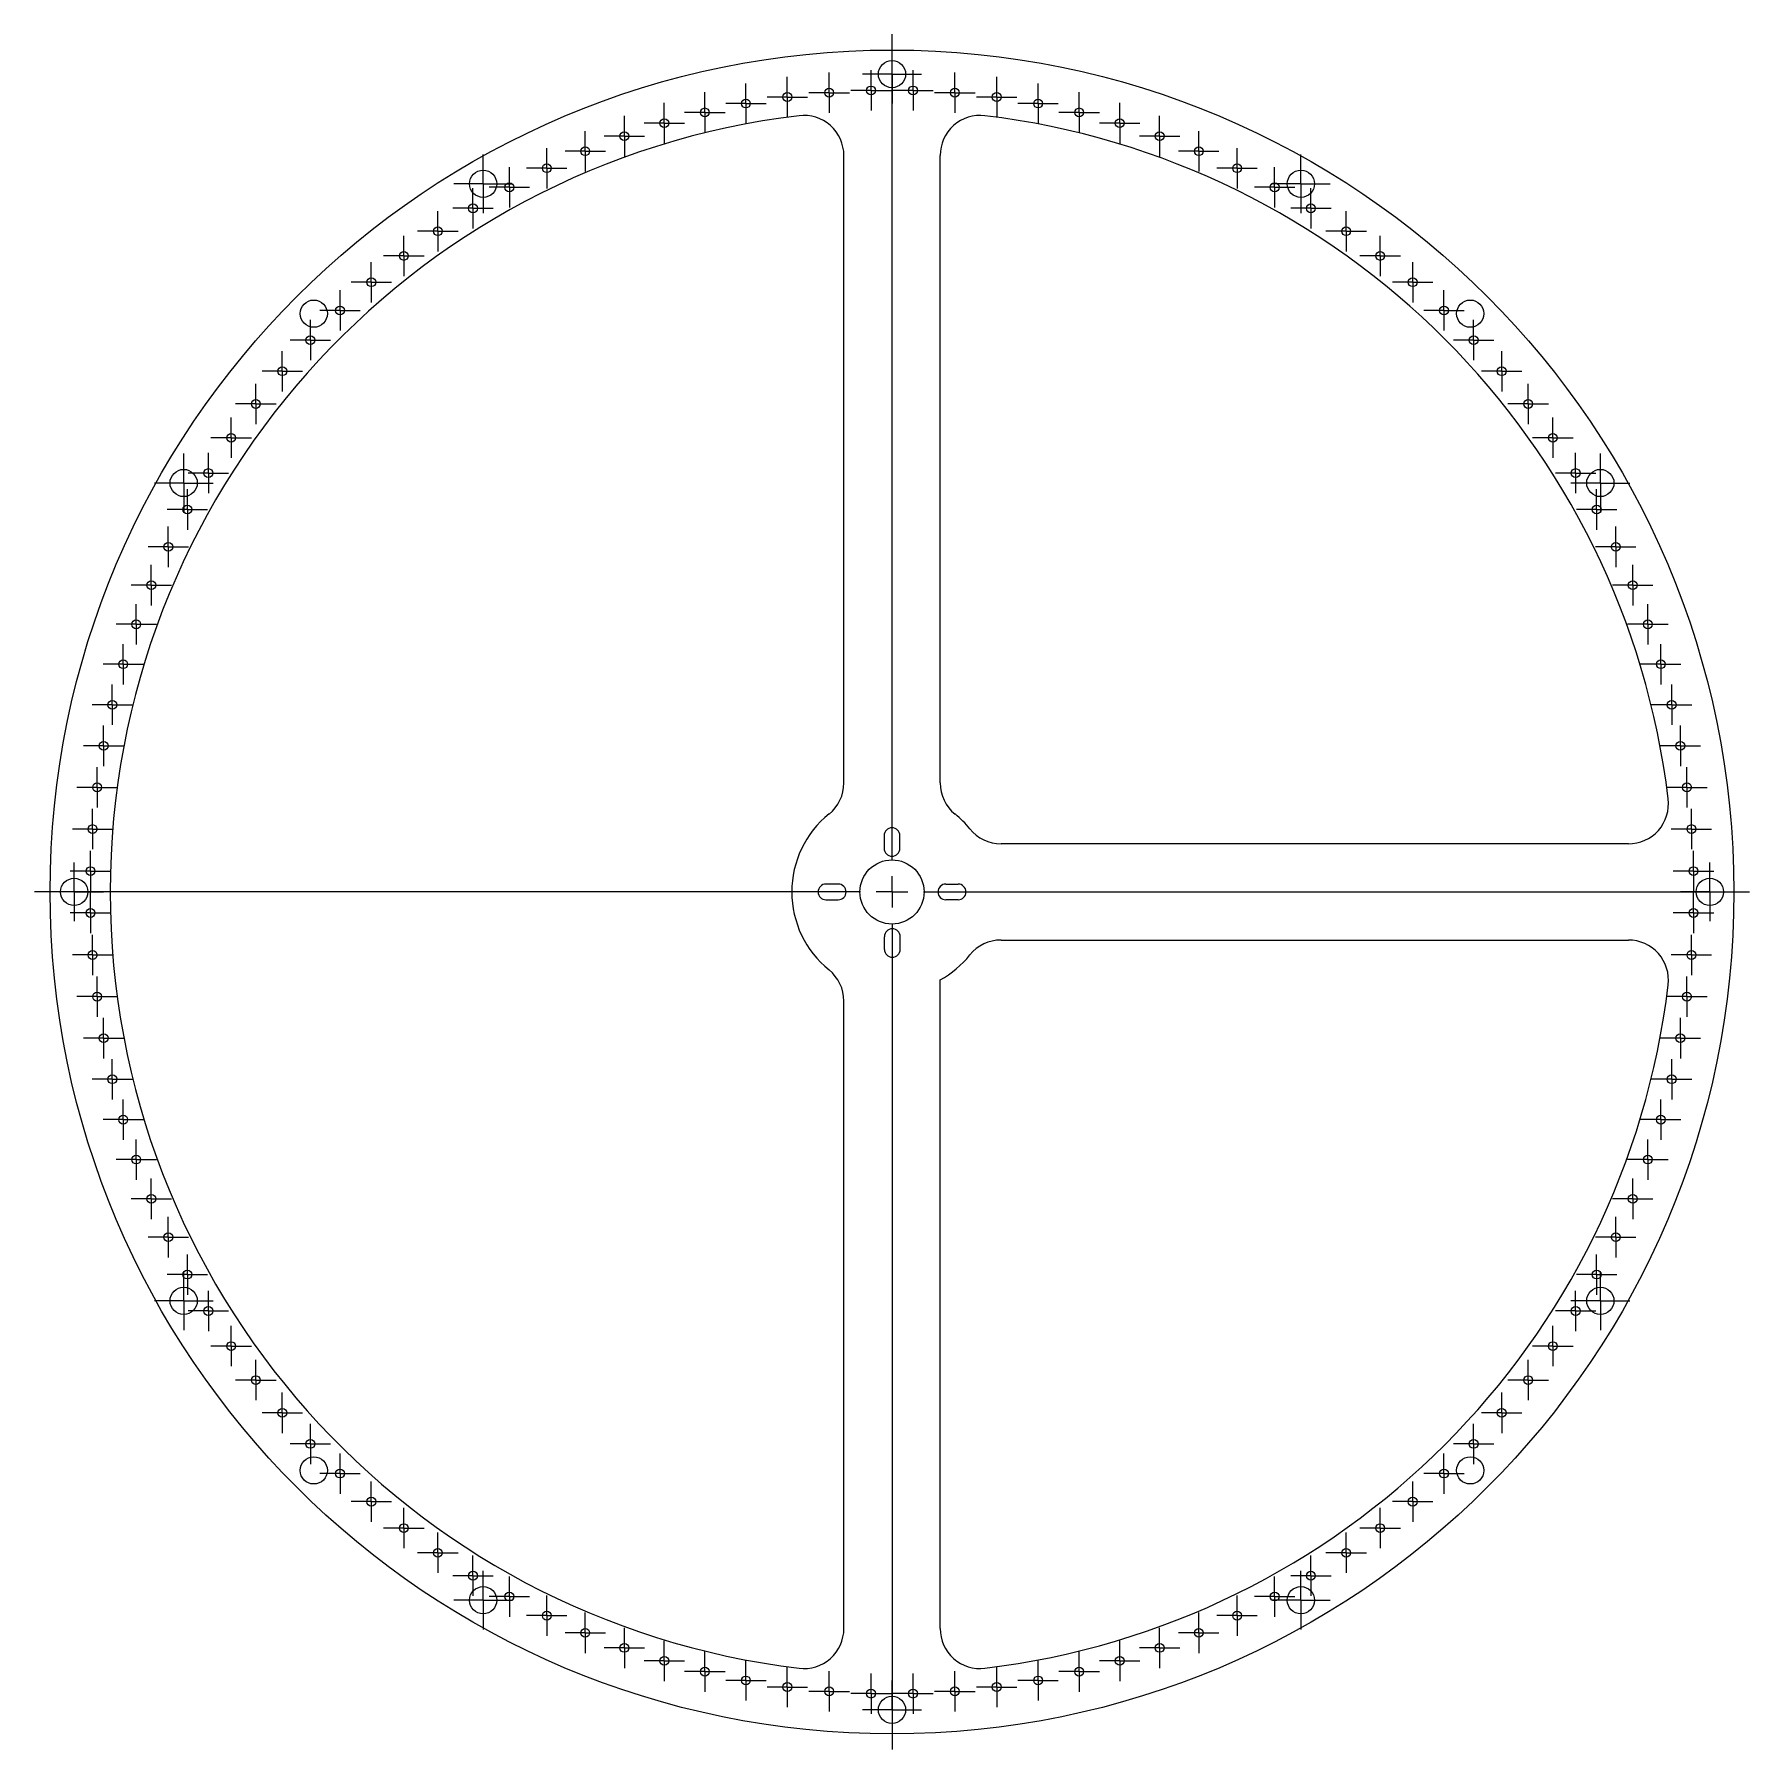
# Model space of a CAD drawing. Header units: inches. Extents: x 0 to 10.7, y 13.3 to 24.
import ezdxf

# ---------------------------------------------------------------- set-up
doc = ezdxf.new("R2010")
doc.units = ezdxf.units.IN
doc.header["$MEASUREMENT"] = 0

# ---------------------------------------------------------------- blocks, each defined once
blk = doc.blocks.new('SW_CENTERMARKSYMBOL_0')
at = {"color": 0, "linetype": 'Continuous', "lineweight": 18}
for p, q in [((0, 0.197), (0, 5.348)), ((-0.197, 0), (-5.348, 0)), ((0, 0), (-0.098, 0)), ((0, 0), (0, 0.098)), ((0, 0), (0, -0.098)), ((0, 0), (0.098, 0)), ((0.197, 0), (5.348, 0)), ((0, -0.197), (0, -5.348))]:
    blk.add_line(p, q, dxfattribs=at)
blk = doc.blocks.new('SW_CENTERMARKSYMBOL_1')
at = {"color": 0, "linetype": 'Continuous', "lineweight": 18}
for p, q in [((0, 0.098), (0, 0.183)), ((-0.098, 0), (-0.183, 0)), ((0, 0), (-0.098, 0)), ((0, 0), (0, 0.098)), ((0, 0), (0, -0.098)), ((0, 0), (0.098, 0)), ((0.098, 0), (0.183, 0)), ((0, -0.098), (0, -0.183))]:
    blk.add_line(p, q, dxfattribs=at)
blk = doc.blocks.new('SW_CENTERMARKSYMBOL_2')
at = {"color": 0, "linetype": 'Continuous', "lineweight": 18}
for p, q in [((0, 0.098), (0, 0.183)), ((-0.098, 0), (-0.183, 0)), ((0, 0), (-0.098, 0)), ((0, 0), (0, 0.098)), ((0, 0), (0, -0.098)), ((0, 0), (0.098, 0)), ((0.098, 0), (0.183, 0)), ((0, -0.098), (0, -0.183))]:
    blk.add_line(p, q, dxfattribs=at)
blk = doc.blocks.new('SW_CENTERMARKSYMBOL_3')
at = {"color": 0, "linetype": 'Continuous', "lineweight": 18}
for p, q in [((0, 0.098), (0, 0.183)), ((-0.098, 0), (-0.183, 0)), ((0, 0), (-0.098, 0)), ((0, 0), (0, 0.098)), ((0, 0), (0, -0.098)), ((0, 0), (0.098, 0)), ((0.098, 0), (0.183, 0)), ((0, -0.098), (0, -0.183))]:
    blk.add_line(p, q, dxfattribs=at)
blk = doc.blocks.new('SW_CENTERMARKSYMBOL_4')
at = {"color": 0, "linetype": 'Continuous', "lineweight": 18}
for p, q in [((0, 0.098), (0, 0.183)), ((-0.098, 0), (-0.183, 0)), ((0, 0), (-0.098, 0)), ((0, 0), (0, 0.098)), ((0, 0), (0, -0.098)), ((0, 0), (0.098, 0)), ((0.098, 0), (0.183, 0)), ((0, -0.098), (0, -0.183))]:
    blk.add_line(p, q, dxfattribs=at)
blk = doc.blocks.new('SW_CENTERMARKSYMBOL_5')
at = {"color": 0, "linetype": 'Continuous', "lineweight": 18}
for p, q in [((0, 0.098), (0, 0.183)), ((-0.098, 0), (-0.183, 0)), ((0, 0), (-0.098, 0)), ((0, 0), (0, 0.098)), ((0, 0), (0, -0.098)), ((0, 0), (0.098, 0)), ((0.098, 0), (0.183, 0)), ((0, -0.098), (0, -0.183))]:
    blk.add_line(p, q, dxfattribs=at)
blk = doc.blocks.new('SW_CENTERMARKSYMBOL_6')
at = {"color": 0, "linetype": 'Continuous', "lineweight": 18}
for p, q in [((0, 0.098), (0, 0.183)), ((-0.098, 0), (-0.183, 0)), ((0, 0), (-0.098, 0)), ((0, 0), (0, 0.098)), ((0, 0), (0, -0.098)), ((0, 0), (0.098, 0)), ((0.098, 0), (0.183, 0)), ((0, -0.098), (0, -0.183))]:
    blk.add_line(p, q, dxfattribs=at)
blk = doc.blocks.new('SW_CENTERMARKSYMBOL_7')
at = {"color": 0, "linetype": 'Continuous', "lineweight": 18}
for p, q in [((0, 0.098), (0, 0.183)), ((-0.098, 0), (-0.183, 0)), ((0, 0), (-0.098, 0)), ((0, 0), (0, 0.098)), ((0, 0), (0, -0.098)), ((0, 0), (0.098, 0)), ((0.098, 0), (0.183, 0)), ((0, -0.098), (0, -0.183))]:
    blk.add_line(p, q, dxfattribs=at)
blk = doc.blocks.new('SW_CENTERMARKSYMBOL_8')
at = {"color": 0, "linetype": 'Continuous', "lineweight": 18}
for p, q in [((0, 0.098), (0, 0.183)), ((-0.098, 0), (-0.183, 0)), ((0, 0), (-0.098, 0)), ((0, 0), (0, 0.098)), ((0, 0), (0, -0.098)), ((0, 0), (0.098, 0)), ((0.098, 0), (0.183, 0)), ((0, -0.098), (0, -0.183))]:
    blk.add_line(p, q, dxfattribs=at)
blk = doc.blocks.new('SW_CENTERMARKSYMBOL_9')
at = {"color": 0, "linetype": 'Continuous', "lineweight": 18}
for p, q in [((0, 0.098), (0, 0.183)), ((-0.098, 0), (-0.183, 0)), ((0, 0), (-0.098, 0)), ((0, 0), (0, 0.098)), ((0, 0), (0, -0.098)), ((0, 0), (0.098, 0)), ((0.098, 0), (0.183, 0)), ((0, -0.098), (0, -0.183))]:
    blk.add_line(p, q, dxfattribs=at)
blk = doc.blocks.new('SW_CENTERMARKSYMBOL_10')
at = {"color": 0, "linetype": 'Continuous', "lineweight": 18}
for p, q in [((0, 0.098), (0, 0.183)), ((-0.098, 0), (-0.183, 0)), ((0, 0), (-0.098, 0)), ((0, 0), (0, 0.098)), ((0, 0), (0, -0.098)), ((0, 0), (0.098, 0)), ((0.098, 0), (0.183, 0)), ((0, -0.098), (0, -0.183))]:
    blk.add_line(p, q, dxfattribs=at)
blk = doc.blocks.new('SW_CENTERMARKSYMBOL_11')
at = {"color": 0, "linetype": 'Continuous', "lineweight": 18}
for p, q in [((0, 0.098), (0, 0.183)), ((-0.098, 0), (-0.183, 0)), ((0, 0), (-0.098, 0)), ((0, 0), (0, 0.098)), ((0, 0), (0, -0.098)), ((0, 0), (0.098, 0)), ((0.098, 0), (0.183, 0)), ((0, -0.098), (0, -0.183))]:
    blk.add_line(p, q, dxfattribs=at)
blk = doc.blocks.new('SW_CENTERMARKSYMBOL_12')
at = {"color": 0, "linetype": 'Continuous', "lineweight": 18}
for p, q in [((0, 0.098), (0, 0.126)), ((-0.098, 0), (-0.126, 0)), ((0, 0), (-0.098, 0)), ((0, 0), (0, 0.098)), ((0, 0), (0, -0.098)), ((0, 0), (0.098, 0)), ((0.098, 0), (0.126, 0)), ((0, -0.098), (0, -0.126))]:
    blk.add_line(p, q, dxfattribs=at)
blk = doc.blocks.new('SW_CENTERMARKSYMBOL_13')
at = {"color": 0, "linetype": 'Continuous', "lineweight": 18}
for p, q in [((0, 0.098), (0, 0.126)), ((-0.098, 0), (-0.126, 0)), ((0, 0), (-0.098, 0)), ((0, 0), (0, 0.098)), ((0, 0), (0, -0.098)), ((0, 0), (0.098, 0)), ((0.098, 0), (0.126, 0)), ((0, -0.098), (0, -0.126))]:
    blk.add_line(p, q, dxfattribs=at)
blk = doc.blocks.new('SW_CENTERMARKSYMBOL_14')
at = {"color": 0, "linetype": 'Continuous', "lineweight": 18}
for p, q in [((0, 0.098), (0, 0.126)), ((-0.098, 0), (-0.126, 0)), ((0, 0), (-0.098, 0)), ((0, 0), (0, 0.098)), ((0, 0), (0, -0.098)), ((0, 0), (0.098, 0)), ((0.098, 0), (0.126, 0)), ((0, -0.098), (0, -0.126))]:
    blk.add_line(p, q, dxfattribs=at)
blk = doc.blocks.new('SW_CENTERMARKSYMBOL_15')
at = {"color": 0, "linetype": 'Continuous', "lineweight": 18}
for p, q in [((0, 0.098), (0, 0.126)), ((-0.098, 0), (-0.126, 0)), ((0, 0), (-0.098, 0)), ((0, 0), (0, 0.098)), ((0, 0), (0, -0.098)), ((0, 0), (0.098, 0)), ((0.098, 0), (0.126, 0)), ((0, -0.098), (0, -0.126))]:
    blk.add_line(p, q, dxfattribs=at)
blk = doc.blocks.new('SW_CENTERMARKSYMBOL_16')
at = {"color": 0, "linetype": 'Continuous', "lineweight": 18}
for p, q in [((0, 0.098), (0, 0.126)), ((-0.098, 0), (-0.126, 0)), ((0, 0), (-0.098, 0)), ((0, 0), (0, 0.098)), ((0, 0), (0, -0.098)), ((0, 0), (0.098, 0)), ((0.098, 0), (0.126, 0)), ((0, -0.098), (0, -0.126))]:
    blk.add_line(p, q, dxfattribs=at)
blk = doc.blocks.new('SW_CENTERMARKSYMBOL_17')
at = {"color": 0, "linetype": 'Continuous', "lineweight": 18}
for p, q in [((0, 0.098), (0, 0.126)), ((-0.098, 0), (-0.126, 0)), ((0, 0), (-0.098, 0)), ((0, 0), (0, 0.098)), ((0, 0), (0, -0.098)), ((0, 0), (0.098, 0)), ((0.098, 0), (0.126, 0)), ((0, -0.098), (0, -0.126))]:
    blk.add_line(p, q, dxfattribs=at)
blk = doc.blocks.new('SW_CENTERMARKSYMBOL_18')
at = {"color": 0, "linetype": 'Continuous', "lineweight": 18}
for p, q in [((0, 0.098), (0, 0.126)), ((-0.098, 0), (-0.126, 0)), ((0, 0), (-0.098, 0)), ((0, 0), (0, 0.098)), ((0, 0), (0, -0.098)), ((0, 0), (0.098, 0)), ((0.098, 0), (0.126, 0)), ((0, -0.098), (0, -0.126))]:
    blk.add_line(p, q, dxfattribs=at)
blk = doc.blocks.new('SW_CENTERMARKSYMBOL_19')
at = {"color": 0, "linetype": 'Continuous', "lineweight": 18}
for p, q in [((0, 0.098), (0, 0.126)), ((-0.098, 0), (-0.126, 0)), ((0, 0), (-0.098, 0)), ((0, 0), (0, 0.098)), ((0, 0), (0, -0.098)), ((0, 0), (0.098, 0)), ((0.098, 0), (0.126, 0)), ((0, -0.098), (0, -0.126))]:
    blk.add_line(p, q, dxfattribs=at)
blk = doc.blocks.new('SW_CENTERMARKSYMBOL_20')
at = {"color": 0, "linetype": 'Continuous', "lineweight": 18}
for p, q in [((0, 0.098), (0, 0.126)), ((-0.098, 0), (-0.126, 0)), ((0, 0), (-0.098, 0)), ((0, 0), (0, 0.098)), ((0, 0), (0, -0.098)), ((0, 0), (0.098, 0)), ((0.098, 0), (0.126, 0)), ((0, -0.098), (0, -0.126))]:
    blk.add_line(p, q, dxfattribs=at)
blk = doc.blocks.new('SW_CENTERMARKSYMBOL_21')
at = {"color": 0, "linetype": 'Continuous', "lineweight": 18}
for p, q in [((0, 0.098), (0, 0.126)), ((-0.098, 0), (-0.126, 0)), ((0, 0), (-0.098, 0)), ((0, 0), (0, 0.098)), ((0, 0), (0, -0.098)), ((0, 0), (0.098, 0)), ((0.098, 0), (0.126, 0)), ((0, -0.098), (0, -0.126))]:
    blk.add_line(p, q, dxfattribs=at)
blk = doc.blocks.new('SW_CENTERMARKSYMBOL_22')
at = {"color": 0, "linetype": 'Continuous', "lineweight": 18}
for p, q in [((0, 0.098), (0, 0.126)), ((-0.098, 0), (-0.126, 0)), ((0, 0), (-0.098, 0)), ((0, 0), (0, 0.098)), ((0, 0), (0, -0.098)), ((0, 0), (0.098, 0)), ((0.098, 0), (0.126, 0)), ((0, -0.098), (0, -0.126))]:
    blk.add_line(p, q, dxfattribs=at)
blk = doc.blocks.new('SW_CENTERMARKSYMBOL_23')
at = {"color": 0, "linetype": 'Continuous', "lineweight": 18}
for p, q in [((0, 0.098), (0, 0.126)), ((-0.098, 0), (-0.126, 0)), ((0, 0), (-0.098, 0)), ((0, 0), (0, 0.098)), ((0, 0), (0, -0.098)), ((0, 0), (0.098, 0)), ((0.098, 0), (0.126, 0)), ((0, -0.098), (0, -0.126))]:
    blk.add_line(p, q, dxfattribs=at)
blk = doc.blocks.new('SW_CENTERMARKSYMBOL_24')
at = {"color": 0, "linetype": 'Continuous', "lineweight": 18}
for p, q in [((0, 0.098), (0, 0.126)), ((-0.098, 0), (-0.126, 0)), ((0, 0), (-0.098, 0)), ((0, 0), (0, 0.098)), ((0, 0), (0, -0.098)), ((0, 0), (0.098, 0)), ((0.098, 0), (0.126, 0)), ((0, -0.098), (0, -0.126))]:
    blk.add_line(p, q, dxfattribs=at)
blk = doc.blocks.new('SW_CENTERMARKSYMBOL_25')
at = {"color": 0, "linetype": 'Continuous', "lineweight": 18}
for p, q in [((0, 0.098), (0, 0.126)), ((-0.098, 0), (-0.126, 0)), ((0, 0), (-0.098, 0)), ((0, 0), (0, 0.098)), ((0, 0), (0, -0.098)), ((0, 0), (0.098, 0)), ((0.098, 0), (0.126, 0)), ((0, -0.098), (0, -0.126))]:
    blk.add_line(p, q, dxfattribs=at)
blk = doc.blocks.new('SW_CENTERMARKSYMBOL_26')
at = {"color": 0, "linetype": 'Continuous', "lineweight": 18}
for p, q in [((0, 0.098), (0, 0.126)), ((-0.098, 0), (-0.126, 0)), ((0, 0), (-0.098, 0)), ((0, 0), (0, 0.098)), ((0, 0), (0, -0.098)), ((0, 0), (0.098, 0)), ((0.098, 0), (0.126, 0)), ((0, -0.098), (0, -0.126))]:
    blk.add_line(p, q, dxfattribs=at)
blk = doc.blocks.new('SW_CENTERMARKSYMBOL_27')
at = {"color": 0, "linetype": 'Continuous', "lineweight": 18}
for p, q in [((0, 0.098), (0, 0.126)), ((-0.098, 0), (-0.126, 0)), ((0, 0), (-0.098, 0)), ((0, 0), (0, 0.098)), ((0, 0), (0, -0.098)), ((0, 0), (0.098, 0)), ((0.098, 0), (0.126, 0)), ((0, -0.098), (0, -0.126))]:
    blk.add_line(p, q, dxfattribs=at)
blk = doc.blocks.new('SW_CENTERMARKSYMBOL_28')
at = {"color": 0, "linetype": 'Continuous', "lineweight": 18}
for p, q in [((0, 0.098), (0, 0.126)), ((-0.098, 0), (-0.126, 0)), ((0, 0), (-0.098, 0)), ((0, 0), (0, 0.098)), ((0, 0), (0, -0.098)), ((0, 0), (0.098, 0)), ((0.098, 0), (0.126, 0)), ((0, -0.098), (0, -0.126))]:
    blk.add_line(p, q, dxfattribs=at)
blk = doc.blocks.new('SW_CENTERMARKSYMBOL_29')
at = {"color": 0, "linetype": 'Continuous', "lineweight": 18}
for p, q in [((0, 0.098), (0, 0.126)), ((-0.098, 0), (-0.126, 0)), ((0, 0), (-0.098, 0)), ((0, 0), (0, 0.098)), ((0, 0), (0, -0.098)), ((0, 0), (0.098, 0)), ((0.098, 0), (0.126, 0)), ((0, -0.098), (0, -0.126))]:
    blk.add_line(p, q, dxfattribs=at)
blk = doc.blocks.new('SW_CENTERMARKSYMBOL_30')
at = {"color": 0, "linetype": 'Continuous', "lineweight": 18}
for p, q in [((0, 0.098), (0, 0.126)), ((-0.098, 0), (-0.126, 0)), ((0, 0), (-0.098, 0)), ((0, 0), (0, 0.098)), ((0, 0), (0, -0.098)), ((0, 0), (0.098, 0)), ((0.098, 0), (0.126, 0)), ((0, -0.098), (0, -0.126))]:
    blk.add_line(p, q, dxfattribs=at)
blk = doc.blocks.new('SW_CENTERMARKSYMBOL_31')
at = {"color": 0, "linetype": 'Continuous', "lineweight": 18}
for p, q in [((0, 0.098), (0, 0.126)), ((-0.098, 0), (-0.126, 0)), ((0, 0), (-0.098, 0)), ((0, 0), (0, 0.098)), ((0, 0), (0, -0.098)), ((0, 0), (0.098, 0)), ((0.098, 0), (0.126, 0)), ((0, -0.098), (0, -0.126))]:
    blk.add_line(p, q, dxfattribs=at)
blk = doc.blocks.new('SW_CENTERMARKSYMBOL_32')
at = {"color": 0, "linetype": 'Continuous', "lineweight": 18}
for p, q in [((0, 0.098), (0, 0.126)), ((-0.098, 0), (-0.126, 0)), ((0, 0), (-0.098, 0)), ((0, 0), (0, 0.098)), ((0, 0), (0, -0.098)), ((0, 0), (0.098, 0)), ((0.098, 0), (0.126, 0)), ((0, -0.098), (0, -0.126))]:
    blk.add_line(p, q, dxfattribs=at)
blk = doc.blocks.new('SW_CENTERMARKSYMBOL_33')
at = {"color": 0, "linetype": 'Continuous', "lineweight": 18}
for p, q in [((0, 0.098), (0, 0.126)), ((-0.098, 0), (-0.126, 0)), ((0, 0), (-0.098, 0)), ((0, 0), (0, 0.098)), ((0, 0), (0, -0.098)), ((0, 0), (0.098, 0)), ((0.098, 0), (0.126, 0)), ((0, -0.098), (0, -0.126))]:
    blk.add_line(p, q, dxfattribs=at)
blk = doc.blocks.new('SW_CENTERMARKSYMBOL_34')
at = {"color": 0, "linetype": 'Continuous', "lineweight": 18}
for p, q in [((0, 0.098), (0, 0.126)), ((-0.098, 0), (-0.126, 0)), ((0, 0), (-0.098, 0)), ((0, 0), (0, 0.098)), ((0, 0), (0, -0.098)), ((0, 0), (0.098, 0)), ((0.098, 0), (0.126, 0)), ((0, -0.098), (0, -0.126))]:
    blk.add_line(p, q, dxfattribs=at)
blk = doc.blocks.new('SW_CENTERMARKSYMBOL_35')
at = {"color": 0, "linetype": 'Continuous', "lineweight": 18}
for p, q in [((0, 0.098), (0, 0.126)), ((-0.098, 0), (-0.126, 0)), ((0, 0), (-0.098, 0)), ((0, 0), (0, 0.098)), ((0, 0), (0, -0.098)), ((0, 0), (0.098, 0)), ((0.098, 0), (0.126, 0)), ((0, -0.098), (0, -0.126))]:
    blk.add_line(p, q, dxfattribs=at)
blk = doc.blocks.new('SW_CENTERMARKSYMBOL_36')
at = {"color": 0, "linetype": 'Continuous', "lineweight": 18}
for p, q in [((0, 0.098), (0, 0.126)), ((-0.098, 0), (-0.126, 0)), ((0, 0), (-0.098, 0)), ((0, 0), (0, 0.098)), ((0, 0), (0, -0.098)), ((0, 0), (0.098, 0)), ((0.098, 0), (0.126, 0)), ((0, -0.098), (0, -0.126))]:
    blk.add_line(p, q, dxfattribs=at)
blk = doc.blocks.new('SW_CENTERMARKSYMBOL_37')
at = {"color": 0, "linetype": 'Continuous', "lineweight": 18}
for p, q in [((0, 0.098), (0, 0.126)), ((-0.098, 0), (-0.126, 0)), ((0, 0), (-0.098, 0)), ((0, 0), (0, 0.098)), ((0, 0), (0, -0.098)), ((0, 0), (0.098, 0)), ((0.098, 0), (0.126, 0)), ((0, -0.098), (0, -0.126))]:
    blk.add_line(p, q, dxfattribs=at)
blk = doc.blocks.new('SW_CENTERMARKSYMBOL_38')
at = {"color": 0, "linetype": 'Continuous', "lineweight": 18}
for p, q in [((0, 0.098), (0, 0.126)), ((-0.098, 0), (-0.126, 0)), ((0, 0), (-0.098, 0)), ((0, 0), (0, 0.098)), ((0, 0), (0, -0.098)), ((0, 0), (0.098, 0)), ((0.098, 0), (0.126, 0)), ((0, -0.098), (0, -0.126))]:
    blk.add_line(p, q, dxfattribs=at)
blk = doc.blocks.new('SW_CENTERMARKSYMBOL_39')
at = {"color": 0, "linetype": 'Continuous', "lineweight": 18}
for p, q in [((0, 0.098), (0, 0.126)), ((-0.098, 0), (-0.126, 0)), ((0, 0), (-0.098, 0)), ((0, 0), (0, 0.098)), ((0, 0), (0, -0.098)), ((0, 0), (0.098, 0)), ((0.098, 0), (0.126, 0)), ((0, -0.098), (0, -0.126))]:
    blk.add_line(p, q, dxfattribs=at)
blk = doc.blocks.new('SW_CENTERMARKSYMBOL_40')
at = {"color": 0, "linetype": 'Continuous', "lineweight": 18}
for p, q in [((0, 0.098), (0, 0.126)), ((-0.098, 0), (-0.126, 0)), ((0, 0), (-0.098, 0)), ((0, 0), (0, 0.098)), ((0, 0), (0, -0.098)), ((0, 0), (0.098, 0)), ((0.098, 0), (0.126, 0)), ((0, -0.098), (0, -0.126))]:
    blk.add_line(p, q, dxfattribs=at)
blk = doc.blocks.new('SW_CENTERMARKSYMBOL_41')
at = {"color": 0, "linetype": 'Continuous', "lineweight": 18}
for p, q in [((0, 0.098), (0, 0.126)), ((-0.098, 0), (-0.126, 0)), ((0, 0), (-0.098, 0)), ((0, 0), (0, 0.098)), ((0, 0), (0, -0.098)), ((0, 0), (0.098, 0)), ((0.098, 0), (0.126, 0)), ((0, -0.098), (0, -0.126))]:
    blk.add_line(p, q, dxfattribs=at)
blk = doc.blocks.new('SW_CENTERMARKSYMBOL_42')
at = {"color": 0, "linetype": 'Continuous', "lineweight": 18}
for p, q in [((0, 0.098), (0, 0.126)), ((-0.098, 0), (-0.126, 0)), ((0, 0), (-0.098, 0)), ((0, 0), (0, 0.098)), ((0, 0), (0, -0.098)), ((0, 0), (0.098, 0)), ((0.098, 0), (0.126, 0)), ((0, -0.098), (0, -0.126))]:
    blk.add_line(p, q, dxfattribs=at)
blk = doc.blocks.new('SW_CENTERMARKSYMBOL_43')
at = {"color": 0, "linetype": 'Continuous', "lineweight": 18}
for p, q in [((0, 0.098), (0, 0.126)), ((-0.098, 0), (-0.126, 0)), ((0, 0), (-0.098, 0)), ((0, 0), (0, 0.098)), ((0, 0), (0, -0.098)), ((0, 0), (0.098, 0)), ((0.098, 0), (0.126, 0)), ((0, -0.098), (0, -0.126))]:
    blk.add_line(p, q, dxfattribs=at)
blk = doc.blocks.new('SW_CENTERMARKSYMBOL_44')
at = {"color": 0, "linetype": 'Continuous', "lineweight": 18}
for p, q in [((0, 0.098), (0, 0.126)), ((-0.098, 0), (-0.126, 0)), ((0, 0), (-0.098, 0)), ((0, 0), (0, 0.098)), ((0, 0), (0, -0.098)), ((0, 0), (0.098, 0)), ((0.098, 0), (0.126, 0)), ((0, -0.098), (0, -0.126))]:
    blk.add_line(p, q, dxfattribs=at)
blk = doc.blocks.new('SW_CENTERMARKSYMBOL_45')
at = {"color": 0, "linetype": 'Continuous', "lineweight": 18}
for p, q in [((0, 0.098), (0, 0.126)), ((-0.098, 0), (-0.126, 0)), ((0, 0), (-0.098, 0)), ((0, 0), (0, 0.098)), ((0, 0), (0, -0.098)), ((0, 0), (0.098, 0)), ((0.098, 0), (0.126, 0)), ((0, -0.098), (0, -0.126))]:
    blk.add_line(p, q, dxfattribs=at)
blk = doc.blocks.new('SW_CENTERMARKSYMBOL_46')
at = {"color": 0, "linetype": 'Continuous', "lineweight": 18}
for p, q in [((0, 0.098), (0, 0.126)), ((-0.098, 0), (-0.126, 0)), ((0, 0), (-0.098, 0)), ((0, 0), (0, 0.098)), ((0, 0), (0, -0.098)), ((0, 0), (0.098, 0)), ((0.098, 0), (0.126, 0)), ((0, -0.098), (0, -0.126))]:
    blk.add_line(p, q, dxfattribs=at)
blk = doc.blocks.new('SW_CENTERMARKSYMBOL_47')
at = {"color": 0, "linetype": 'Continuous', "lineweight": 18}
for p, q in [((0, 0.098), (0, 0.126)), ((-0.098, 0), (-0.126, 0)), ((0, 0), (-0.098, 0)), ((0, 0), (0, 0.098)), ((0, 0), (0, -0.098)), ((0, 0), (0.098, 0)), ((0.098, 0), (0.126, 0)), ((0, -0.098), (0, -0.126))]:
    blk.add_line(p, q, dxfattribs=at)
blk = doc.blocks.new('SW_CENTERMARKSYMBOL_48')
at = {"color": 0, "linetype": 'Continuous', "lineweight": 18}
for p, q in [((0, 0.098), (0, 0.126)), ((-0.098, 0), (-0.126, 0)), ((0, 0), (-0.098, 0)), ((0, 0), (0, 0.098)), ((0, 0), (0, -0.098)), ((0, 0), (0.098, 0)), ((0.098, 0), (0.126, 0)), ((0, -0.098), (0, -0.126))]:
    blk.add_line(p, q, dxfattribs=at)
blk = doc.blocks.new('SW_CENTERMARKSYMBOL_49')
at = {"color": 0, "linetype": 'Continuous', "lineweight": 18}
for p, q in [((0, 0.098), (0, 0.126)), ((-0.098, 0), (-0.126, 0)), ((0, 0), (-0.098, 0)), ((0, 0), (0, 0.098)), ((0, 0), (0, -0.098)), ((0, 0), (0.098, 0)), ((0.098, 0), (0.126, 0)), ((0, -0.098), (0, -0.126))]:
    blk.add_line(p, q, dxfattribs=at)
blk = doc.blocks.new('SW_CENTERMARKSYMBOL_50')
at = {"color": 0, "linetype": 'Continuous', "lineweight": 18}
for p, q in [((0, 0.098), (0, 0.126)), ((-0.098, 0), (-0.126, 0)), ((0, 0), (-0.098, 0)), ((0, 0), (0, 0.098)), ((0, 0), (0, -0.098)), ((0, 0), (0.098, 0)), ((0.098, 0), (0.126, 0)), ((0, -0.098), (0, -0.126))]:
    blk.add_line(p, q, dxfattribs=at)
blk = doc.blocks.new('SW_CENTERMARKSYMBOL_51')
at = {"color": 0, "linetype": 'Continuous', "lineweight": 18}
for p, q in [((0, 0.098), (0, 0.126)), ((-0.098, 0), (-0.126, 0)), ((0, 0), (-0.098, 0)), ((0, 0), (0, 0.098)), ((0, 0), (0, -0.098)), ((0, 0), (0.098, 0)), ((0.098, 0), (0.126, 0)), ((0, -0.098), (0, -0.126))]:
    blk.add_line(p, q, dxfattribs=at)
blk = doc.blocks.new('SW_CENTERMARKSYMBOL_52')
at = {"color": 0, "linetype": 'Continuous', "lineweight": 18}
for p, q in [((0, 0.098), (0, 0.126)), ((-0.098, 0), (-0.126, 0)), ((0, 0), (-0.098, 0)), ((0, 0), (0, 0.098)), ((0, 0), (0, -0.098)), ((0, 0), (0.098, 0)), ((0.098, 0), (0.126, 0)), ((0, -0.098), (0, -0.126))]:
    blk.add_line(p, q, dxfattribs=at)
blk = doc.blocks.new('SW_CENTERMARKSYMBOL_53')
at = {"color": 0, "linetype": 'Continuous', "lineweight": 18}
for p, q in [((0, 0.098), (0, 0.126)), ((-0.098, 0), (-0.126, 0)), ((0, 0), (-0.098, 0)), ((0, 0), (0, 0.098)), ((0, 0), (0, -0.098)), ((0, 0), (0.098, 0)), ((0.098, 0), (0.126, 0)), ((0, -0.098), (0, -0.126))]:
    blk.add_line(p, q, dxfattribs=at)
blk = doc.blocks.new('SW_CENTERMARKSYMBOL_54')
at = {"color": 0, "linetype": 'Continuous', "lineweight": 18}
for p, q in [((0, 0.098), (0, 0.126)), ((-0.098, 0), (-0.126, 0)), ((0, 0), (-0.098, 0)), ((0, 0), (0, 0.098)), ((0, 0), (0, -0.098)), ((0, 0), (0.098, 0)), ((0.098, 0), (0.126, 0)), ((0, -0.098), (0, -0.126))]:
    blk.add_line(p, q, dxfattribs=at)
blk = doc.blocks.new('SW_CENTERMARKSYMBOL_55')
at = {"color": 0, "linetype": 'Continuous', "lineweight": 18}
for p, q in [((0, 0.098), (0, 0.126)), ((-0.098, 0), (-0.126, 0)), ((0, 0), (-0.098, 0)), ((0, 0), (0, 0.098)), ((0, 0), (0, -0.098)), ((0, 0), (0.098, 0)), ((0.098, 0), (0.126, 0)), ((0, -0.098), (0, -0.126))]:
    blk.add_line(p, q, dxfattribs=at)
blk = doc.blocks.new('SW_CENTERMARKSYMBOL_56')
at = {"color": 0, "linetype": 'Continuous', "lineweight": 18}
for p, q in [((0, 0.098), (0, 0.126)), ((-0.098, 0), (-0.126, 0)), ((0, 0), (-0.098, 0)), ((0, 0), (0, 0.098)), ((0, 0), (0, -0.098)), ((0, 0), (0.098, 0)), ((0.098, 0), (0.126, 0)), ((0, -0.098), (0, -0.126))]:
    blk.add_line(p, q, dxfattribs=at)
blk = doc.blocks.new('SW_CENTERMARKSYMBOL_57')
at = {"color": 0, "linetype": 'Continuous', "lineweight": 18}
for p, q in [((0, 0.098), (0, 0.126)), ((-0.098, 0), (-0.126, 0)), ((0, 0), (-0.098, 0)), ((0, 0), (0, 0.098)), ((0, 0), (0, -0.098)), ((0, 0), (0.098, 0)), ((0.098, 0), (0.126, 0)), ((0, -0.098), (0, -0.126))]:
    blk.add_line(p, q, dxfattribs=at)
blk = doc.blocks.new('SW_CENTERMARKSYMBOL_58')
at = {"color": 0, "linetype": 'Continuous', "lineweight": 18}
for p, q in [((0, 0.098), (0, 0.126)), ((-0.098, 0), (-0.126, 0)), ((0, 0), (-0.098, 0)), ((0, 0), (0, 0.098)), ((0, 0), (0, -0.098)), ((0, 0), (0.098, 0)), ((0.098, 0), (0.126, 0)), ((0, -0.098), (0, -0.126))]:
    blk.add_line(p, q, dxfattribs=at)
blk = doc.blocks.new('SW_CENTERMARKSYMBOL_59')
at = {"color": 0, "linetype": 'Continuous', "lineweight": 18}
for p, q in [((0, 0.098), (0, 0.126)), ((-0.098, 0), (-0.126, 0)), ((0, 0), (-0.098, 0)), ((0, 0), (0, 0.098)), ((0, 0), (0, -0.098)), ((0, 0), (0.098, 0)), ((0.098, 0), (0.126, 0)), ((0, -0.098), (0, -0.126))]:
    blk.add_line(p, q, dxfattribs=at)
blk = doc.blocks.new('SW_CENTERMARKSYMBOL_60')
at = {"color": 0, "linetype": 'Continuous', "lineweight": 18}
for p, q in [((0, 0.098), (0, 0.126)), ((-0.098, 0), (-0.126, 0)), ((0, 0), (-0.098, 0)), ((0, 0), (0, 0.098)), ((0, 0), (0, -0.098)), ((0, 0), (0.098, 0)), ((0.098, 0), (0.126, 0)), ((0, -0.098), (0, -0.126))]:
    blk.add_line(p, q, dxfattribs=at)
blk = doc.blocks.new('SW_CENTERMARKSYMBOL_61')
at = {"color": 0, "linetype": 'Continuous', "lineweight": 18}
for p, q in [((0, 0.098), (0, 0.126)), ((-0.098, 0), (-0.126, 0)), ((0, 0), (-0.098, 0)), ((0, 0), (0, 0.098)), ((0, 0), (0, -0.098)), ((0, 0), (0.098, 0)), ((0.098, 0), (0.126, 0)), ((0, -0.098), (0, -0.126))]:
    blk.add_line(p, q, dxfattribs=at)
blk = doc.blocks.new('SW_CENTERMARKSYMBOL_62')
at = {"color": 0, "linetype": 'Continuous', "lineweight": 18}
for p, q in [((0, 0.098), (0, 0.126)), ((-0.098, 0), (-0.126, 0)), ((0, 0), (-0.098, 0)), ((0, 0), (0, 0.098)), ((0, 0), (0, -0.098)), ((0, 0), (0.098, 0)), ((0.098, 0), (0.126, 0)), ((0, -0.098), (0, -0.126))]:
    blk.add_line(p, q, dxfattribs=at)
blk = doc.blocks.new('SW_CENTERMARKSYMBOL_63')
at = {"color": 0, "linetype": 'Continuous', "lineweight": 18}
for p, q in [((0, 0.098), (0, 0.126)), ((-0.098, 0), (-0.126, 0)), ((0, 0), (-0.098, 0)), ((0, 0), (0, 0.098)), ((0, 0), (0, -0.098)), ((0, 0), (0.098, 0)), ((0.098, 0), (0.126, 0)), ((0, -0.098), (0, -0.126))]:
    blk.add_line(p, q, dxfattribs=at)
blk = doc.blocks.new('SW_CENTERMARKSYMBOL_64')
at = {"color": 0, "linetype": 'Continuous', "lineweight": 18}
for p, q in [((0, 0.098), (0, 0.126)), ((-0.098, 0), (-0.126, 0)), ((0, 0), (-0.098, 0)), ((0, 0), (0, 0.098)), ((0, 0), (0, -0.098)), ((0, 0), (0.098, 0)), ((0.098, 0), (0.126, 0)), ((0, -0.098), (0, -0.126))]:
    blk.add_line(p, q, dxfattribs=at)
blk = doc.blocks.new('SW_CENTERMARKSYMBOL_65')
at = {"color": 0, "linetype": 'Continuous', "lineweight": 18}
for p, q in [((0, 0.098), (0, 0.126)), ((-0.098, 0), (-0.126, 0)), ((0, 0), (-0.098, 0)), ((0, 0), (0, 0.098)), ((0, 0), (0, -0.098)), ((0, 0), (0.098, 0)), ((0.098, 0), (0.126, 0)), ((0, -0.098), (0, -0.126))]:
    blk.add_line(p, q, dxfattribs=at)
blk = doc.blocks.new('SW_CENTERMARKSYMBOL_66')
at = {"color": 0, "linetype": 'Continuous', "lineweight": 18}
for p, q in [((0, 0.098), (0, 0.126)), ((-0.098, 0), (-0.126, 0)), ((0, 0), (-0.098, 0)), ((0, 0), (0, 0.098)), ((0, 0), (0, -0.098)), ((0, 0), (0.098, 0)), ((0.098, 0), (0.126, 0)), ((0, -0.098), (0, -0.126))]:
    blk.add_line(p, q, dxfattribs=at)
blk = doc.blocks.new('SW_CENTERMARKSYMBOL_67')
at = {"color": 0, "linetype": 'Continuous', "lineweight": 18}
for p, q in [((0, 0.098), (0, 0.126)), ((-0.098, 0), (-0.126, 0)), ((0, 0), (-0.098, 0)), ((0, 0), (0, 0.098)), ((0, 0), (0, -0.098)), ((0, 0), (0.098, 0)), ((0.098, 0), (0.126, 0)), ((0, -0.098), (0, -0.126))]:
    blk.add_line(p, q, dxfattribs=at)
blk = doc.blocks.new('SW_CENTERMARKSYMBOL_68')
at = {"color": 0, "linetype": 'Continuous', "lineweight": 18}
for p, q in [((0, 0.098), (0, 0.126)), ((-0.098, 0), (-0.126, 0)), ((0, 0), (-0.098, 0)), ((0, 0), (0, 0.098)), ((0, 0), (0, -0.098)), ((0, 0), (0.098, 0)), ((0.098, 0), (0.126, 0)), ((0, -0.098), (0, -0.126))]:
    blk.add_line(p, q, dxfattribs=at)
blk = doc.blocks.new('SW_CENTERMARKSYMBOL_69')
at = {"color": 0, "linetype": 'Continuous', "lineweight": 18}
for p, q in [((0, 0.098), (0, 0.126)), ((-0.098, 0), (-0.126, 0)), ((0, 0), (-0.098, 0)), ((0, 0), (0, 0.098)), ((0, 0), (0, -0.098)), ((0, 0), (0.098, 0)), ((0.098, 0), (0.126, 0)), ((0, -0.098), (0, -0.126))]:
    blk.add_line(p, q, dxfattribs=at)
blk = doc.blocks.new('SW_CENTERMARKSYMBOL_70')
at = {"color": 0, "linetype": 'Continuous', "lineweight": 18}
for p, q in [((0, 0.098), (0, 0.126)), ((-0.098, 0), (-0.126, 0)), ((0, 0), (-0.098, 0)), ((0, 0), (0, 0.098)), ((0, 0), (0, -0.098)), ((0, 0), (0.098, 0)), ((0.098, 0), (0.126, 0)), ((0, -0.098), (0, -0.126))]:
    blk.add_line(p, q, dxfattribs=at)
blk = doc.blocks.new('SW_CENTERMARKSYMBOL_71')
at = {"color": 0, "linetype": 'Continuous', "lineweight": 18}
for p, q in [((0, 0.098), (0, 0.126)), ((-0.098, 0), (-0.126, 0)), ((0, 0), (-0.098, 0)), ((0, 0), (0, 0.098)), ((0, 0), (0, -0.098)), ((0, 0), (0.098, 0)), ((0.098, 0), (0.126, 0)), ((0, -0.098), (0, -0.126))]:
    blk.add_line(p, q, dxfattribs=at)
blk = doc.blocks.new('SW_CENTERMARKSYMBOL_72')
at = {"color": 0, "linetype": 'Continuous', "lineweight": 18}
for p, q in [((0, 0.098), (0, 0.126)), ((-0.098, 0), (-0.126, 0)), ((0, 0), (-0.098, 0)), ((0, 0), (0, 0.098)), ((0, 0), (0, -0.098)), ((0, 0), (0.098, 0)), ((0.098, 0), (0.126, 0)), ((0, -0.098), (0, -0.126))]:
    blk.add_line(p, q, dxfattribs=at)
blk = doc.blocks.new('SW_CENTERMARKSYMBOL_73')
at = {"color": 0, "linetype": 'Continuous', "lineweight": 18}
for p, q in [((0, 0.098), (0, 0.126)), ((-0.098, 0), (-0.126, 0)), ((0, 0), (-0.098, 0)), ((0, 0), (0, 0.098)), ((0, 0), (0, -0.098)), ((0, 0), (0.098, 0)), ((0.098, 0), (0.126, 0)), ((0, -0.098), (0, -0.126))]:
    blk.add_line(p, q, dxfattribs=at)
blk = doc.blocks.new('SW_CENTERMARKSYMBOL_74')
at = {"color": 0, "linetype": 'Continuous', "lineweight": 18}
for p, q in [((0, 0.098), (0, 0.126)), ((-0.098, 0), (-0.126, 0)), ((0, 0), (-0.098, 0)), ((0, 0), (0, 0.098)), ((0, 0), (0, -0.098)), ((0, 0), (0.098, 0)), ((0.098, 0), (0.126, 0)), ((0, -0.098), (0, -0.126))]:
    blk.add_line(p, q, dxfattribs=at)
blk = doc.blocks.new('SW_CENTERMARKSYMBOL_75')
at = {"color": 0, "linetype": 'Continuous', "lineweight": 18}
for p, q in [((0, 0.098), (0, 0.126)), ((-0.098, 0), (-0.126, 0)), ((0, 0), (-0.098, 0)), ((0, 0), (0, 0.098)), ((0, 0), (0, -0.098)), ((0, 0), (0.098, 0)), ((0.098, 0), (0.126, 0)), ((0, -0.098), (0, -0.126))]:
    blk.add_line(p, q, dxfattribs=at)
blk = doc.blocks.new('SW_CENTERMARKSYMBOL_76')
at = {"color": 0, "linetype": 'Continuous', "lineweight": 18}
for p, q in [((0, 0.098), (0, 0.126)), ((-0.098, 0), (-0.126, 0)), ((0, 0), (-0.098, 0)), ((0, 0), (0, 0.098)), ((0, 0), (0, -0.098)), ((0, 0), (0.098, 0)), ((0.098, 0), (0.126, 0)), ((0, -0.098), (0, -0.126))]:
    blk.add_line(p, q, dxfattribs=at)
blk = doc.blocks.new('SW_CENTERMARKSYMBOL_77')
at = {"color": 0, "linetype": 'Continuous', "lineweight": 18}
for p, q in [((0, 0.098), (0, 0.126)), ((-0.098, 0), (-0.126, 0)), ((0, 0), (-0.098, 0)), ((0, 0), (0, 0.098)), ((0, 0), (0, -0.098)), ((0, 0), (0.098, 0)), ((0.098, 0), (0.126, 0)), ((0, -0.098), (0, -0.126))]:
    blk.add_line(p, q, dxfattribs=at)
blk = doc.blocks.new('SW_CENTERMARKSYMBOL_78')
at = {"color": 0, "linetype": 'Continuous', "lineweight": 18}
for p, q in [((0, 0.098), (0, 0.126)), ((-0.098, 0), (-0.126, 0)), ((0, 0), (-0.098, 0)), ((0, 0), (0, 0.098)), ((0, 0), (0, -0.098)), ((0, 0), (0.098, 0)), ((0.098, 0), (0.126, 0)), ((0, -0.098), (0, -0.126))]:
    blk.add_line(p, q, dxfattribs=at)
blk = doc.blocks.new('SW_CENTERMARKSYMBOL_79')
at = {"color": 0, "linetype": 'Continuous', "lineweight": 18}
for p, q in [((0, 0.098), (0, 0.126)), ((-0.098, 0), (-0.126, 0)), ((0, 0), (-0.098, 0)), ((0, 0), (0, 0.098)), ((0, 0), (0, -0.098)), ((0, 0), (0.098, 0)), ((0.098, 0), (0.126, 0)), ((0, -0.098), (0, -0.126))]:
    blk.add_line(p, q, dxfattribs=at)
blk = doc.blocks.new('SW_CENTERMARKSYMBOL_80')
at = {"color": 0, "linetype": 'Continuous', "lineweight": 18}
for p, q in [((0, 0.098), (0, 0.126)), ((-0.098, 0), (-0.126, 0)), ((0, 0), (-0.098, 0)), ((0, 0), (0, 0.098)), ((0, 0), (0, -0.098)), ((0, 0), (0.098, 0)), ((0.098, 0), (0.126, 0)), ((0, -0.098), (0, -0.126))]:
    blk.add_line(p, q, dxfattribs=at)
blk = doc.blocks.new('SW_CENTERMARKSYMBOL_81')
at = {"color": 0, "linetype": 'Continuous', "lineweight": 18}
for p, q in [((0, 0.098), (0, 0.126)), ((-0.098, 0), (-0.126, 0)), ((0, 0), (-0.098, 0)), ((0, 0), (0, 0.098)), ((0, 0), (0, -0.098)), ((0, 0), (0.098, 0)), ((0.098, 0), (0.126, 0)), ((0, -0.098), (0, -0.126))]:
    blk.add_line(p, q, dxfattribs=at)
blk = doc.blocks.new('SW_CENTERMARKSYMBOL_82')
at = {"color": 0, "linetype": 'Continuous', "lineweight": 18}
for p, q in [((0, 0.098), (0, 0.126)), ((-0.098, 0), (-0.126, 0)), ((0, 0), (-0.098, 0)), ((0, 0), (0, 0.098)), ((0, 0), (0, -0.098)), ((0, 0), (0.098, 0)), ((0.098, 0), (0.126, 0)), ((0, -0.098), (0, -0.126))]:
    blk.add_line(p, q, dxfattribs=at)
blk = doc.blocks.new('SW_CENTERMARKSYMBOL_83')
at = {"color": 0, "linetype": 'Continuous', "lineweight": 18}
for p, q in [((0, 0.098), (0, 0.126)), ((-0.098, 0), (-0.126, 0)), ((0, 0), (-0.098, 0)), ((0, 0), (0, 0.098)), ((0, 0), (0, -0.098)), ((0, 0), (0.098, 0)), ((0.098, 0), (0.126, 0)), ((0, -0.098), (0, -0.126))]:
    blk.add_line(p, q, dxfattribs=at)
blk = doc.blocks.new('SW_CENTERMARKSYMBOL_84')
at = {"color": 0, "linetype": 'Continuous', "lineweight": 18}
for p, q in [((0, 0.098), (0, 0.126)), ((-0.098, 0), (-0.126, 0)), ((0, 0), (-0.098, 0)), ((0, 0), (0, 0.098)), ((0, 0), (0, -0.098)), ((0, 0), (0.098, 0)), ((0.098, 0), (0.126, 0)), ((0, -0.098), (0, -0.126))]:
    blk.add_line(p, q, dxfattribs=at)
blk = doc.blocks.new('SW_CENTERMARKSYMBOL_85')
at = {"color": 0, "linetype": 'Continuous', "lineweight": 18}
for p, q in [((0, 0.098), (0, 0.126)), ((-0.098, 0), (-0.126, 0)), ((0, 0), (-0.098, 0)), ((0, 0), (0, 0.098)), ((0, 0), (0, -0.098)), ((0, 0), (0.098, 0)), ((0.098, 0), (0.126, 0)), ((0, -0.098), (0, -0.126))]:
    blk.add_line(p, q, dxfattribs=at)
blk = doc.blocks.new('SW_CENTERMARKSYMBOL_86')
at = {"color": 0, "linetype": 'Continuous', "lineweight": 18}
for p, q in [((0, 0.098), (0, 0.126)), ((-0.098, 0), (-0.126, 0)), ((0, 0), (-0.098, 0)), ((0, 0), (0, 0.098)), ((0, 0), (0, -0.098)), ((0, 0), (0.098, 0)), ((0.098, 0), (0.126, 0)), ((0, -0.098), (0, -0.126))]:
    blk.add_line(p, q, dxfattribs=at)
blk = doc.blocks.new('SW_CENTERMARKSYMBOL_87')
at = {"color": 0, "linetype": 'Continuous', "lineweight": 18}
for p, q in [((0, 0.098), (0, 0.126)), ((-0.098, 0), (-0.126, 0)), ((0, 0), (-0.098, 0)), ((0, 0), (0, 0.098)), ((0, 0), (0, -0.098)), ((0, 0), (0.098, 0)), ((0.098, 0), (0.126, 0)), ((0, -0.098), (0, -0.126))]:
    blk.add_line(p, q, dxfattribs=at)
blk = doc.blocks.new('SW_CENTERMARKSYMBOL_88')
at = {"color": 0, "linetype": 'Continuous', "lineweight": 18}
for p, q in [((0, 0.098), (0, 0.126)), ((-0.098, 0), (-0.126, 0)), ((0, 0), (-0.098, 0)), ((0, 0), (0, 0.098)), ((0, 0), (0, -0.098)), ((0, 0), (0.098, 0)), ((0.098, 0), (0.126, 0)), ((0, -0.098), (0, -0.126))]:
    blk.add_line(p, q, dxfattribs=at)
blk = doc.blocks.new('SW_CENTERMARKSYMBOL_89')
at = {"color": 0, "linetype": 'Continuous', "lineweight": 18}
for p, q in [((0, 0.098), (0, 0.126)), ((-0.098, 0), (-0.126, 0)), ((0, 0), (-0.098, 0)), ((0, 0), (0, 0.098)), ((0, 0), (0, -0.098)), ((0, 0), (0.098, 0)), ((0.098, 0), (0.126, 0)), ((0, -0.098), (0, -0.126))]:
    blk.add_line(p, q, dxfattribs=at)
blk = doc.blocks.new('SW_CENTERMARKSYMBOL_90')
at = {"color": 0, "linetype": 'Continuous', "lineweight": 18}
for p, q in [((0, 0.098), (0, 0.126)), ((-0.098, 0), (-0.126, 0)), ((0, 0), (-0.098, 0)), ((0, 0), (0, 0.098)), ((0, 0), (0, -0.098)), ((0, 0), (0.098, 0)), ((0.098, 0), (0.126, 0)), ((0, -0.098), (0, -0.126))]:
    blk.add_line(p, q, dxfattribs=at)
blk = doc.blocks.new('SW_CENTERMARKSYMBOL_91')
at = {"color": 0, "linetype": 'Continuous', "lineweight": 18}
for p, q in [((0, 0.098), (0, 0.126)), ((-0.098, 0), (-0.126, 0)), ((0, 0), (-0.098, 0)), ((0, 0), (0, 0.098)), ((0, 0), (0, -0.098)), ((0, 0), (0.098, 0)), ((0.098, 0), (0.126, 0)), ((0, -0.098), (0, -0.126))]:
    blk.add_line(p, q, dxfattribs=at)
blk = doc.blocks.new('SW_CENTERMARKSYMBOL_92')
at = {"color": 0, "linetype": 'Continuous', "lineweight": 18}
for p, q in [((0, 0.098), (0, 0.126)), ((-0.098, 0), (-0.126, 0)), ((0, 0), (-0.098, 0)), ((0, 0), (0, 0.098)), ((0, 0), (0, -0.098)), ((0, 0), (0.098, 0)), ((0.098, 0), (0.126, 0)), ((0, -0.098), (0, -0.126))]:
    blk.add_line(p, q, dxfattribs=at)
blk = doc.blocks.new('SW_CENTERMARKSYMBOL_93')
at = {"color": 0, "linetype": 'Continuous', "lineweight": 18}
for p, q in [((0, 0.098), (0, 0.126)), ((-0.098, 0), (-0.126, 0)), ((0, 0), (-0.098, 0)), ((0, 0), (0, 0.098)), ((0, 0), (0, -0.098)), ((0, 0), (0.098, 0)), ((0.098, 0), (0.126, 0)), ((0, -0.098), (0, -0.126))]:
    blk.add_line(p, q, dxfattribs=at)
blk = doc.blocks.new('SW_CENTERMARKSYMBOL_94')
at = {"color": 0, "linetype": 'Continuous', "lineweight": 18}
for p, q in [((0, 0.098), (0, 0.126)), ((-0.098, 0), (-0.126, 0)), ((0, 0), (-0.098, 0)), ((0, 0), (0, 0.098)), ((0, 0), (0, -0.098)), ((0, 0), (0.098, 0)), ((0.098, 0), (0.126, 0)), ((0, -0.098), (0, -0.126))]:
    blk.add_line(p, q, dxfattribs=at)
blk = doc.blocks.new('SW_CENTERMARKSYMBOL_95')
at = {"color": 0, "linetype": 'Continuous', "lineweight": 18}
for p, q in [((0, 0.098), (0, 0.126)), ((-0.098, 0), (-0.126, 0)), ((0, 0), (-0.098, 0)), ((0, 0), (0, 0.098)), ((0, 0), (0, -0.098)), ((0, 0), (0.098, 0)), ((0.098, 0), (0.126, 0)), ((0, -0.098), (0, -0.126))]:
    blk.add_line(p, q, dxfattribs=at)
blk = doc.blocks.new('SW_CENTERMARKSYMBOL_96')
at = {"color": 0, "linetype": 'Continuous', "lineweight": 18}
for p, q in [((0, 0.098), (0, 0.126)), ((-0.098, 0), (-0.126, 0)), ((0, 0), (-0.098, 0)), ((0, 0), (0, 0.098)), ((0, 0), (0, -0.098)), ((0, 0), (0.098, 0)), ((0.098, 0), (0.126, 0)), ((0, -0.098), (0, -0.126))]:
    blk.add_line(p, q, dxfattribs=at)
blk = doc.blocks.new('SW_CENTERMARKSYMBOL_97')
at = {"color": 0, "linetype": 'Continuous', "lineweight": 18}
for p, q in [((0, 0.098), (0, 0.126)), ((-0.098, 0), (-0.126, 0)), ((0, 0), (-0.098, 0)), ((0, 0), (0, 0.098)), ((0, 0), (0, -0.098)), ((0, 0), (0.098, 0)), ((0.098, 0), (0.126, 0)), ((0, -0.098), (0, -0.126))]:
    blk.add_line(p, q, dxfattribs=at)
blk = doc.blocks.new('SW_CENTERMARKSYMBOL_98')
at = {"color": 0, "linetype": 'Continuous', "lineweight": 18}
for p, q in [((0, 0.098), (0, 0.126)), ((-0.098, 0), (-0.126, 0)), ((0, 0), (-0.098, 0)), ((0, 0), (0, 0.098)), ((0, 0), (0, -0.098)), ((0, 0), (0.098, 0)), ((0.098, 0), (0.126, 0)), ((0, -0.098), (0, -0.126))]:
    blk.add_line(p, q, dxfattribs=at)
blk = doc.blocks.new('SW_CENTERMARKSYMBOL_99')
at = {"color": 0, "linetype": 'Continuous', "lineweight": 18}
for p, q in [((0, 0.098), (0, 0.126)), ((-0.098, 0), (-0.126, 0)), ((0, 0), (-0.098, 0)), ((0, 0), (0, 0.098)), ((0, 0), (0, -0.098)), ((0, 0), (0.098, 0)), ((0.098, 0), (0.126, 0)), ((0, -0.098), (0, -0.126))]:
    blk.add_line(p, q, dxfattribs=at)
blk = doc.blocks.new('SW_CENTERMARKSYMBOL_100')
at = {"color": 0, "linetype": 'Continuous', "lineweight": 18}
for p, q in [((0, 0.098), (0, 0.126)), ((-0.098, 0), (-0.126, 0)), ((0, 0), (-0.098, 0)), ((0, 0), (0, 0.098)), ((0, 0), (0, -0.098)), ((0, 0), (0.098, 0)), ((0.098, 0), (0.126, 0)), ((0, -0.098), (0, -0.126))]:
    blk.add_line(p, q, dxfattribs=at)
blk = doc.blocks.new('SW_CENTERMARKSYMBOL_101')
at = {"color": 0, "linetype": 'Continuous', "lineweight": 18}
for p, q in [((0, 0.098), (0, 0.126)), ((-0.098, 0), (-0.126, 0)), ((0, 0), (-0.098, 0)), ((0, 0), (0, 0.098)), ((0, 0), (0, -0.098)), ((0, 0), (0.098, 0)), ((0.098, 0), (0.126, 0)), ((0, -0.098), (0, -0.126))]:
    blk.add_line(p, q, dxfattribs=at)
blk = doc.blocks.new('SW_CENTERMARKSYMBOL_102')
at = {"color": 0, "linetype": 'Continuous', "lineweight": 18}
for p, q in [((0, 0.098), (0, 0.126)), ((-0.098, 0), (-0.126, 0)), ((0, 0), (-0.098, 0)), ((0, 0), (0, 0.098)), ((0, 0), (0, -0.098)), ((0, 0), (0.098, 0)), ((0.098, 0), (0.126, 0)), ((0, -0.098), (0, -0.126))]:
    blk.add_line(p, q, dxfattribs=at)
blk = doc.blocks.new('SW_CENTERMARKSYMBOL_103')
at = {"color": 0, "linetype": 'Continuous', "lineweight": 18}
for p, q in [((0, 0.098), (0, 0.126)), ((-0.098, 0), (-0.126, 0)), ((0, 0), (-0.098, 0)), ((0, 0), (0, 0.098)), ((0, 0), (0, -0.098)), ((0, 0), (0.098, 0)), ((0.098, 0), (0.126, 0)), ((0, -0.098), (0, -0.126))]:
    blk.add_line(p, q, dxfattribs=at)
blk = doc.blocks.new('SW_CENTERMARKSYMBOL_104')
at = {"color": 0, "linetype": 'Continuous', "lineweight": 18}
for p, q in [((0, 0.098), (0, 0.126)), ((-0.098, 0), (-0.126, 0)), ((0, 0), (-0.098, 0)), ((0, 0), (0, 0.098)), ((0, 0), (0, -0.098)), ((0, 0), (0.098, 0)), ((0.098, 0), (0.126, 0)), ((0, -0.098), (0, -0.126))]:
    blk.add_line(p, q, dxfattribs=at)
blk = doc.blocks.new('SW_CENTERMARKSYMBOL_105')
at = {"color": 0, "linetype": 'Continuous', "lineweight": 18}
for p, q in [((0, 0.098), (0, 0.126)), ((-0.098, 0), (-0.126, 0)), ((0, 0), (-0.098, 0)), ((0, 0), (0, 0.098)), ((0, 0), (0, -0.098)), ((0, 0), (0.098, 0)), ((0.098, 0), (0.126, 0)), ((0, -0.098), (0, -0.126))]:
    blk.add_line(p, q, dxfattribs=at)
blk = doc.blocks.new('SW_CENTERMARKSYMBOL_106')
at = {"color": 0, "linetype": 'Continuous', "lineweight": 18}
for p, q in [((0, 0.098), (0, 0.126)), ((-0.098, 0), (-0.126, 0)), ((0, 0), (-0.098, 0)), ((0, 0), (0, 0.098)), ((0, 0), (0, -0.098)), ((0, 0), (0.098, 0)), ((0.098, 0), (0.126, 0)), ((0, -0.098), (0, -0.126))]:
    blk.add_line(p, q, dxfattribs=at)
blk = doc.blocks.new('SW_CENTERMARKSYMBOL_107')
at = {"color": 0, "linetype": 'Continuous', "lineweight": 18}
for p, q in [((0, 0.098), (0, 0.126)), ((-0.098, 0), (-0.126, 0)), ((0, 0), (-0.098, 0)), ((0, 0), (0, 0.098)), ((0, 0), (0, -0.098)), ((0, 0), (0.098, 0)), ((0.098, 0), (0.126, 0)), ((0, -0.098), (0, -0.126))]:
    blk.add_line(p, q, dxfattribs=at)
blk = doc.blocks.new('SW_CENTERMARKSYMBOL_108')
at = {"color": 0, "linetype": 'Continuous', "lineweight": 18}
for p, q in [((0, 0.098), (0, 0.126)), ((-0.098, 0), (-0.126, 0)), ((0, 0), (-0.098, 0)), ((0, 0), (0, 0.098)), ((0, 0), (0, -0.098)), ((0, 0), (0.098, 0)), ((0.098, 0), (0.126, 0)), ((0, -0.098), (0, -0.126))]:
    blk.add_line(p, q, dxfattribs=at)
blk = doc.blocks.new('SW_CENTERMARKSYMBOL_109')
at = {"color": 0, "linetype": 'Continuous', "lineweight": 18}
for p, q in [((0, 0.098), (0, 0.126)), ((-0.098, 0), (-0.126, 0)), ((0, 0), (-0.098, 0)), ((0, 0), (0, 0.098)), ((0, 0), (0, -0.098)), ((0, 0), (0.098, 0)), ((0.098, 0), (0.126, 0)), ((0, -0.098), (0, -0.126))]:
    blk.add_line(p, q, dxfattribs=at)
blk = doc.blocks.new('SW_CENTERMARKSYMBOL_110')
at = {"color": 0, "linetype": 'Continuous', "lineweight": 18}
for p, q in [((0, 0.098), (0, 0.126)), ((-0.098, 0), (-0.126, 0)), ((0, 0), (-0.098, 0)), ((0, 0), (0, 0.098)), ((0, 0), (0, -0.098)), ((0, 0), (0.098, 0)), ((0.098, 0), (0.126, 0)), ((0, -0.098), (0, -0.126))]:
    blk.add_line(p, q, dxfattribs=at)
blk = doc.blocks.new('SW_CENTERMARKSYMBOL_111')
at = {"color": 0, "linetype": 'Continuous', "lineweight": 18}
for p, q in [((0, 0.098), (0, 0.126)), ((-0.098, 0), (-0.126, 0)), ((0, 0), (-0.098, 0)), ((0, 0), (0, 0.098)), ((0, 0), (0, -0.098)), ((0, 0), (0.098, 0)), ((0.098, 0), (0.126, 0)), ((0, -0.098), (0, -0.126))]:
    blk.add_line(p, q, dxfattribs=at)
blk = doc.blocks.new('SW_CENTERMARKSYMBOL_112')
at = {"color": 0, "linetype": 'Continuous', "lineweight": 18}
for p, q in [((0, 0.098), (0, 0.126)), ((-0.098, 0), (-0.126, 0)), ((0, 0), (-0.098, 0)), ((0, 0), (0, 0.098)), ((0, 0), (0, -0.098)), ((0, 0), (0.098, 0)), ((0.098, 0), (0.126, 0)), ((0, -0.098), (0, -0.126))]:
    blk.add_line(p, q, dxfattribs=at)
blk = doc.blocks.new('SW_CENTERMARKSYMBOL_113')
at = {"color": 0, "linetype": 'Continuous', "lineweight": 18}
for p, q in [((0, 0.098), (0, 0.126)), ((-0.098, 0), (-0.126, 0)), ((0, 0), (-0.098, 0)), ((0, 0), (0, 0.098)), ((0, 0), (0, -0.098)), ((0, 0), (0.098, 0)), ((0.098, 0), (0.126, 0)), ((0, -0.098), (0, -0.126))]:
    blk.add_line(p, q, dxfattribs=at)
blk = doc.blocks.new('SW_CENTERMARKSYMBOL_114')
at = {"color": 0, "linetype": 'Continuous', "lineweight": 18}
for p, q in [((0, 0.098), (0, 0.126)), ((-0.098, 0), (-0.126, 0)), ((0, 0), (-0.098, 0)), ((0, 0), (0, 0.098)), ((0, 0), (0, -0.098)), ((0, 0), (0.098, 0)), ((0.098, 0), (0.126, 0)), ((0, -0.098), (0, -0.126))]:
    blk.add_line(p, q, dxfattribs=at)
blk = doc.blocks.new('SW_CENTERMARKSYMBOL_115')
at = {"color": 0, "linetype": 'Continuous', "lineweight": 18}
for p, q in [((0, 0.098), (0, 0.126)), ((-0.098, 0), (-0.126, 0)), ((0, 0), (-0.098, 0)), ((0, 0), (0, 0.098)), ((0, 0), (0, -0.098)), ((0, 0), (0.098, 0)), ((0.098, 0), (0.126, 0)), ((0, -0.098), (0, -0.126))]:
    blk.add_line(p, q, dxfattribs=at)
blk = doc.blocks.new('SW_CENTERMARKSYMBOL_116')
at = {"color": 0, "linetype": 'Continuous', "lineweight": 18}
for p, q in [((0, 0.098), (0, 0.126)), ((-0.098, 0), (-0.126, 0)), ((0, 0), (-0.098, 0)), ((0, 0), (0, 0.098)), ((0, 0), (0, -0.098)), ((0, 0), (0.098, 0)), ((0.098, 0), (0.126, 0)), ((0, -0.098), (0, -0.126))]:
    blk.add_line(p, q, dxfattribs=at)
blk = doc.blocks.new('SW_CENTERMARKSYMBOL_117')
at = {"color": 0, "linetype": 'Continuous', "lineweight": 18}
for p, q in [((0, 0.098), (0, 0.126)), ((-0.098, 0), (-0.126, 0)), ((0, 0), (-0.098, 0)), ((0, 0), (0, 0.098)), ((0, 0), (0, -0.098)), ((0, 0), (0.098, 0)), ((0.098, 0), (0.126, 0)), ((0, -0.098), (0, -0.126))]:
    blk.add_line(p, q, dxfattribs=at)
blk = doc.blocks.new('SW_CENTERMARKSYMBOL_118')
at = {"color": 0, "linetype": 'Continuous', "lineweight": 18}
for p, q in [((0, 0.098), (0, 0.126)), ((-0.098, 0), (-0.126, 0)), ((0, 0), (-0.098, 0)), ((0, 0), (0, 0.098)), ((0, 0), (0, -0.098)), ((0, 0), (0.098, 0)), ((0.098, 0), (0.126, 0)), ((0, -0.098), (0, -0.126))]:
    blk.add_line(p, q, dxfattribs=at)
blk = doc.blocks.new('SW_CENTERMARKSYMBOL_119')
at = {"color": 0, "linetype": 'Continuous', "lineweight": 18}
for p, q in [((0, 0.098), (0, 0.126)), ((-0.098, 0), (-0.126, 0)), ((0, 0), (-0.098, 0)), ((0, 0), (0, 0.098)), ((0, 0), (0, -0.098)), ((0, 0), (0.098, 0)), ((0.098, 0), (0.126, 0)), ((0, -0.098), (0, -0.126))]:
    blk.add_line(p, q, dxfattribs=at)
blk = doc.blocks.new('SW_CENTERMARKSYMBOL_120')
at = {"color": 0, "linetype": 'Continuous', "lineweight": 18}
for p, q in [((0, 0.098), (0, 0.126)), ((-0.098, 0), (-0.126, 0)), ((0, 0), (-0.098, 0)), ((0, 0), (0, 0.098)), ((0, 0), (0, -0.098)), ((0, 0), (0.098, 0)), ((0.098, 0), (0.126, 0)), ((0, -0.098), (0, -0.126))]:
    blk.add_line(p, q, dxfattribs=at)
blk = doc.blocks.new('SW_CENTERMARKSYMBOL_121')
at = {"color": 0, "linetype": 'Continuous', "lineweight": 18}
for p, q in [((0, 0.098), (0, 0.126)), ((-0.098, 0), (-0.126, 0)), ((0, 0), (-0.098, 0)), ((0, 0), (0, 0.098)), ((0, 0), (0, -0.098)), ((0, 0), (0.098, 0)), ((0.098, 0), (0.126, 0)), ((0, -0.098), (0, -0.126))]:
    blk.add_line(p, q, dxfattribs=at)
blk = doc.blocks.new('SW_CENTERMARKSYMBOL_122')
at = {"color": 0, "linetype": 'Continuous', "lineweight": 18}
for p, q in [((0, 0.098), (0, 0.126)), ((-0.098, 0), (-0.126, 0)), ((0, 0), (-0.098, 0)), ((0, 0), (0, 0.098)), ((0, 0), (0, -0.098)), ((0, 0), (0.098, 0)), ((0.098, 0), (0.126, 0)), ((0, -0.098), (0, -0.126))]:
    blk.add_line(p, q, dxfattribs=at)
blk = doc.blocks.new('SW_CENTERMARKSYMBOL_123')
at = {"color": 0, "linetype": 'Continuous', "lineweight": 18}
for p, q in [((0, 0.098), (0, 0.126)), ((-0.098, 0), (-0.126, 0)), ((0, 0), (-0.098, 0)), ((0, 0), (0, 0.098)), ((0, 0), (0, -0.098)), ((0, 0), (0.098, 0)), ((0.098, 0), (0.126, 0)), ((0, -0.098), (0, -0.126))]:
    blk.add_line(p, q, dxfattribs=at)
blk = doc.blocks.new('SW_CENTERMARKSYMBOL_124')
at = {"color": 0, "linetype": 'Continuous', "lineweight": 18}
for p, q in [((0, 0.098), (0, 0.126)), ((-0.098, 0), (-0.126, 0)), ((0, 0), (-0.098, 0)), ((0, 0), (0, 0.098)), ((0, 0), (0, -0.098)), ((0, 0), (0.098, 0)), ((0.098, 0), (0.126, 0)), ((0, -0.098), (0, -0.126))]:
    blk.add_line(p, q, dxfattribs=at)
blk = doc.blocks.new('SW_CENTERMARKSYMBOL_125')
at = {"color": 0, "linetype": 'Continuous', "lineweight": 18}
for p, q in [((0, 0.098), (0, 0.126)), ((-0.098, 0), (-0.126, 0)), ((0, 0), (-0.098, 0)), ((0, 0), (0, 0.098)), ((0, 0), (0, -0.098)), ((0, 0), (0.098, 0)), ((0.098, 0), (0.126, 0)), ((0, -0.098), (0, -0.126))]:
    blk.add_line(p, q, dxfattribs=at)
blk = doc.blocks.new('SW_CENTERMARKSYMBOL_126')
at = {"color": 0, "linetype": 'Continuous', "lineweight": 18}
for p, q in [((0, 0.098), (0, 0.126)), ((-0.098, 0), (-0.126, 0)), ((0, 0), (-0.098, 0)), ((0, 0), (0, 0.098)), ((0, 0), (0, -0.098)), ((0, 0), (0.098, 0)), ((0.098, 0), (0.126, 0)), ((0, -0.098), (0, -0.126))]:
    blk.add_line(p, q, dxfattribs=at)
blk = doc.blocks.new('SW_CENTERMARKSYMBOL_127')
at = {"color": 0, "linetype": 'Continuous', "lineweight": 18}
for p, q in [((0, 0.098), (0, 0.126)), ((-0.098, 0), (-0.126, 0)), ((0, 0), (-0.098, 0)), ((0, 0), (0, 0.098)), ((0, 0), (0, -0.098)), ((0, 0), (0.098, 0)), ((0.098, 0), (0.126, 0)), ((0, -0.098), (0, -0.126))]:
    blk.add_line(p, q, dxfattribs=at)
blk = doc.blocks.new('SW_CENTERMARKSYMBOL_128')
at = {"color": 0, "linetype": 'Continuous', "lineweight": 18}
for p, q in [((0, 0.098), (0, 0.126)), ((-0.098, 0), (-0.126, 0)), ((0, 0), (-0.098, 0)), ((0, 0), (0, 0.098)), ((0, 0), (0, -0.098)), ((0, 0), (0.098, 0)), ((0.098, 0), (0.126, 0)), ((0, -0.098), (0, -0.126))]:
    blk.add_line(p, q, dxfattribs=at)
blk = doc.blocks.new('SW_CENTERMARKSYMBOL_129')
at = {"color": 0, "linetype": 'Continuous', "lineweight": 18}
for p, q in [((0, 0.098), (0, 0.126)), ((-0.098, 0), (-0.126, 0)), ((0, 0), (-0.098, 0)), ((0, 0), (0, 0.098)), ((0, 0), (0, -0.098)), ((0, 0), (0.098, 0)), ((0.098, 0), (0.126, 0)), ((0, -0.098), (0, -0.126))]:
    blk.add_line(p, q, dxfattribs=at)
blk = doc.blocks.new('SW_CENTERMARKSYMBOL_130')
at = {"color": 0, "linetype": 'Continuous', "lineweight": 18}
for p, q in [((0, 0.098), (0, 0.126)), ((-0.098, 0), (-0.126, 0)), ((0, 0), (-0.098, 0)), ((0, 0), (0, 0.098)), ((0, 0), (0, -0.098)), ((0, 0), (0.098, 0)), ((0.098, 0), (0.126, 0)), ((0, -0.098), (0, -0.126))]:
    blk.add_line(p, q, dxfattribs=at)
blk = doc.blocks.new('SW_CENTERMARKSYMBOL_131')
at = {"color": 0, "linetype": 'Continuous', "lineweight": 18}
for p, q in [((0, 0.098), (0, 0.183)), ((-0.098, 0), (-0.183, 0)), ((0, 0), (-0.098, 0)), ((0, 0), (0, 0.098)), ((0, 0), (0, -0.098)), ((0, 0), (0.098, 0)), ((0.098, 0), (0.183, 0)), ((0, -0.098), (0, -0.183))]:
    blk.add_line(p, q, dxfattribs=at)
blk = doc.blocks.new('SW_CENTERMARKSYMBOL_132')
at = {"color": 0, "linetype": 'Continuous', "lineweight": 18}
for p, q in [((0, 0.098), (0, 0.126)), ((-0.098, 0), (-0.126, 0)), ((0, 0), (-0.098, 0)), ((0, 0), (0, 0.098)), ((0, 0), (0, -0.098)), ((0, 0), (0.098, 0)), ((0.098, 0), (0.126, 0)), ((0, -0.098), (0, -0.126))]:
    blk.add_line(p, q, dxfattribs=at)

msp = doc.modelspace()

# ---------------------------------------------------------------- linework, layer by layer
at = {"color": 7, "linetype": 'Continuous', "lineweight": 25}
for p, q in [((5.019, 19.356), (5.019, 23.268)), ((5.619, 19.356), (5.619, 23.268)), ((5.27, 19.027), (5.27, 18.948)), ((5.368, 18.948), (5.368, 19.027)), ((9.911, 18.976), (5.999, 18.976)), ((4.983, 18.725), (4.907, 18.725)), ((5.655, 18.725), (5.731, 18.725)), ((4.907, 18.626), (4.983, 18.626)), ((5.731, 18.626), (5.655, 18.626)), ((5.271, 18.397), (5.271, 18.318)), ((5.37, 18.318), (5.37, 18.397)), ((5.999, 18.376), (9.911, 18.376)), ((5.619, 14.083), (5.619, 18.127)), ((5.019, 14.083), (5.019, 17.995))]:
    msp.add_line(p, q, dxfattribs=at)
for centre, radius in [((5.319, 18.676), 5.25), ((5.319, 23.776), 0.085), ((4.666, 23.633), 0.0275), ((4.927, 23.66), 0.0275), ((5.188, 23.674), 0.0275), ((5.45, 23.674), 0.0275), ((5.711, 23.66), 0.0275), ((5.972, 23.633), 0.0275), ((4.152, 23.537), 0.0275), ((4.408, 23.592), 0.0275), ((6.23, 23.592), 0.0275), ((6.486, 23.537), 0.0275), ((3.899, 23.47), 0.0275), ((6.739, 23.47), 0.0275), ((3.406, 23.295), 0.0275), ((3.65, 23.389), 0.0275), ((6.988, 23.389), 0.0275), ((7.232, 23.295), 0.0275), ((3.166, 23.189), 0.0275), ((7.471, 23.189), 0.0275), ((2.769, 23.092), 0.085), ((7.869, 23.092), 0.085), ((2.933, 23.07), 0.0275), ((7.705, 23.07), 0.0275), ((2.706, 22.939), 0.0275), ((7.931, 22.939), 0.0275), ((2.487, 22.796), 0.0275), ((8.151, 22.796), 0.0275), ((2.275, 22.642), 0.0275), ((8.363, 22.642), 0.0275), ((2.072, 22.478), 0.0275), ((8.566, 22.478), 0.0275), ((1.713, 22.282), 0.085), ((8.925, 22.282), 0.085), ((1.877, 22.302), 0.0275), ((8.761, 22.302), 0.0275), ((1.692, 22.117), 0.0275), ((8.946, 22.117), 0.0275), ((1.517, 21.923), 0.0275), ((9.121, 21.923), 0.0275), ((1.352, 21.719), 0.0275), ((9.286, 21.719), 0.0275), ((1.198, 21.508), 0.0275), ((9.44, 21.508), 0.0275), ((0.902, 21.226), 0.085), ((1.056, 21.288), 0.0275), ((9.582, 21.288), 0.0275), ((9.736, 21.226), 0.085), ((0.925, 21.061), 0.0275), ((9.713, 21.061), 0.0275), ((0.806, 20.828), 0.0275), ((9.832, 20.828), 0.0275), ((0.7, 20.589), 0.0275), ((9.938, 20.589), 0.0275), ((0.606, 20.345), 0.0275), ((10.032, 20.345), 0.0275), ((0.525, 20.096), 0.0275), ((10.113, 20.096), 0.0275), ((0.457, 19.843), 0.0275), ((10.181, 19.843), 0.0275), ((0.403, 19.587), 0.0275), ((10.235, 19.587), 0.0275), ((0.362, 19.328), 0.0275), ((10.276, 19.328), 0.0275), ((0.334, 19.068), 0.0275), ((10.304, 19.068), 0.0275), ((0.321, 18.806), 0.0275), ((5.319, 18.676), 0.2), ((10.317, 18.806), 0.0275), ((0.219, 18.676), 0.085), ((10.419, 18.676), 0.085), ((0.321, 18.545), 0.0275), ((10.317, 18.545), 0.0275), ((0.334, 18.283), 0.0275), ((10.304, 18.283), 0.0275), ((0.362, 18.023), 0.0275), ((10.276, 18.023), 0.0275), ((0.403, 17.764), 0.0275), ((10.235, 17.764), 0.0275), ((0.457, 17.508), 0.0275), ((10.181, 17.508), 0.0275), ((0.525, 17.256), 0.0275), ((10.113, 17.256), 0.0275), ((0.606, 17.007), 0.0275), ((10.032, 17.007), 0.0275), ((0.7, 16.762), 0.0275), ((9.938, 16.762), 0.0275), ((0.806, 16.523), 0.0275), ((9.832, 16.523), 0.0275), ((0.925, 16.29), 0.0275), ((9.713, 16.29), 0.0275), ((0.902, 16.126), 0.085), ((9.736, 16.126), 0.085), ((1.056, 16.063), 0.0275), ((9.582, 16.063), 0.0275), ((1.198, 15.844), 0.0275), ((9.44, 15.844), 0.0275), ((1.352, 15.632), 0.0275), ((9.286, 15.632), 0.0275), ((1.517, 15.428), 0.0275), ((9.121, 15.428), 0.0275), ((1.692, 15.234), 0.0275), ((8.946, 15.234), 0.0275), ((1.713, 15.069), 0.085), ((8.925, 15.069), 0.085), ((1.877, 15.049), 0.0275), ((8.761, 15.049), 0.0275), ((2.072, 14.874), 0.0275), ((8.566, 14.874), 0.0275), ((2.275, 14.709), 0.0275), ((8.363, 14.709), 0.0275), ((2.487, 14.555), 0.0275), ((8.151, 14.555), 0.0275), ((2.706, 14.412), 0.0275), ((2.769, 14.259), 0.085), ((7.869, 14.259), 0.085), ((7.931, 14.412), 0.0275), ((2.933, 14.282), 0.0275), ((7.705, 14.282), 0.0275), ((3.166, 14.163), 0.0275), ((7.471, 14.163), 0.0275), ((3.406, 14.056), 0.0275), ((7.232, 14.056), 0.0275), ((3.65, 13.962), 0.0275), ((3.899, 13.881), 0.0275), ((6.739, 13.881), 0.0275), ((6.988, 13.962), 0.0275), ((4.152, 13.814), 0.0275), ((6.486, 13.814), 0.0275), ((4.408, 13.759), 0.0275), ((4.666, 13.718), 0.0275), ((4.927, 13.691), 0.0275), ((5.188, 13.677), 0.0275), ((5.45, 13.677), 0.0275), ((5.711, 13.691), 0.0275), ((5.972, 13.718), 0.0275), ((6.23, 13.759), 0.0275), ((5.319, 13.576), 0.085)]:
    msp.add_circle(centre, radius, dxfattribs=at)
for centre, radius, start, end in [((5.319, 18.676), 4.875, 96.8297, 263.1703), ((4.769, 23.268), 0.25, 0, 96.8297), ((5.869, 23.268), 0.25, 83.1703, 180), ((5.319, 18.676), 4.875, 6.8297, 83.1703), ((4.769, 19.356), 0.25, 308.9448, 0), ((5.869, 19.356), 0.25, 180, 231.0552), ((9.911, 19.226), 0.25, 270, 6.8297), ((5.319, 18.676), 0.625, 128.9448, 231.0552), ((5.319, 18.676), 0.625, 38.9448, 51.0552), ((5.319, 19.027), 0.0492, 0, 180), ((5.999, 19.226), 0.25, 218.9448, 270), ((5.319, 18.948), 0.0492, 180, 0), ((4.907, 18.676), 0.0492, 90, 270), ((4.983, 18.676), 0.0492, 270, 90), ((5.655, 18.676), 0.0492, 90, 270), ((5.731, 18.676), 0.0492, 270, 90), ((5.321, 18.397), 0.0492, 0, 180), ((5.321, 18.318), 0.0492, 180, 0), ((5.999, 18.126), 0.25, 90, 141.0552), ((9.911, 18.126), 0.25, 353.1703, 90), ((4.769, 17.995), 0.25, 0, 51.0552), ((5.319, 18.676), 0.625, 298.6854, 321.0552), ((5.319, 18.676), 4.875, 276.8297, 353.1703), ((4.769, 14.083), 0.25, 263.1703, 0), ((5.869, 14.083), 0.25, 180, 276.8297)]:
    msp.add_arc(centre, radius, start, end, dxfattribs=at)

# ---------------------------------------------------------------- block references
at = {"color": 7, "linetype": 'Continuous', "lineweight": 18}
for name, p in [('SW_CENTERMARKSYMBOL_0', (5.319, 18.676)), ('SW_CENTERMARKSYMBOL_9', (5.319, 23.776)), ('SW_CENTERMARKSYMBOL_39', (4.666, 23.633)), ('SW_CENTERMARKSYMBOL_40', (4.927, 23.66)), ('SW_CENTERMARKSYMBOL_41', (5.188, 23.674)), ('SW_CENTERMARKSYMBOL_42', (5.45, 23.674)), ('SW_CENTERMARKSYMBOL_43', (5.711, 23.66)), ('SW_CENTERMARKSYMBOL_44', (5.972, 23.633)), ('SW_CENTERMARKSYMBOL_37', (4.152, 23.537)), ('SW_CENTERMARKSYMBOL_38', (4.408, 23.592)), ('SW_CENTERMARKSYMBOL_45', (6.23, 23.592)), ('SW_CENTERMARKSYMBOL_46', (6.486, 23.537)), ('SW_CENTERMARKSYMBOL_36', (3.899, 23.47)), ('SW_CENTERMARKSYMBOL_47', (6.739, 23.47)), ('SW_CENTERMARKSYMBOL_35', (3.65, 23.389)), ('SW_CENTERMARKSYMBOL_48', (6.988, 23.389)), ('SW_CENTERMARKSYMBOL_34', (3.406, 23.295)), ('SW_CENTERMARKSYMBOL_49', (7.232, 23.295)), ('SW_CENTERMARKSYMBOL_8', (2.769, 23.092)), ('SW_CENTERMARKSYMBOL_33', (3.166, 23.189)), ('SW_CENTERMARKSYMBOL_50', (7.471, 23.189)), ('SW_CENTERMARKSYMBOL_10', (7.869, 23.092)), ('SW_CENTERMARKSYMBOL_32', (2.933, 23.07)), ('SW_CENTERMARKSYMBOL_51', (7.705, 23.07)), ('SW_CENTERMARKSYMBOL_31', (2.706, 22.939)), ('SW_CENTERMARKSYMBOL_52', (7.931, 22.939)), ('SW_CENTERMARKSYMBOL_30', (2.487, 22.796)), ('SW_CENTERMARKSYMBOL_53', (8.151, 22.796)), ('SW_CENTERMARKSYMBOL_29', (2.275, 22.642)), ('SW_CENTERMARKSYMBOL_54', (8.363, 22.642)), ('SW_CENTERMARKSYMBOL_28', (2.072, 22.478)), ('SW_CENTERMARKSYMBOL_55', (8.566, 22.478)), ('SW_CENTERMARKSYMBOL_27', (1.877, 22.302)), ('SW_CENTERMARKSYMBOL_56', (8.761, 22.302)), ('SW_CENTERMARKSYMBOL_26', (1.692, 22.117)), ('SW_CENTERMARKSYMBOL_57', (8.946, 22.117)), ('SW_CENTERMARKSYMBOL_25', (1.517, 21.923)), ('SW_CENTERMARKSYMBOL_58', (9.121, 21.923)), ('SW_CENTERMARKSYMBOL_24', (1.352, 21.719)), ('SW_CENTERMARKSYMBOL_59', (9.286, 21.719)), ('SW_CENTERMARKSYMBOL_23', (1.198, 21.508)), ('SW_CENTERMARKSYMBOL_60', (9.44, 21.508)), ('SW_CENTERMARKSYMBOL_7', (0.902, 21.226)), ('SW_CENTERMARKSYMBOL_22', (1.056, 21.288)), ('SW_CENTERMARKSYMBOL_61', (9.582, 21.288)), ('SW_CENTERMARKSYMBOL_11', (9.736, 21.226)), ('SW_CENTERMARKSYMBOL_21', (0.925, 21.061)), ('SW_CENTERMARKSYMBOL_62', (9.713, 21.061)), ('SW_CENTERMARKSYMBOL_20', (0.806, 20.828)), ('SW_CENTERMARKSYMBOL_63', (9.832, 20.828)), ('SW_CENTERMARKSYMBOL_19', (0.7, 20.589)), ('SW_CENTERMARKSYMBOL_64', (9.938, 20.589)), ('SW_CENTERMARKSYMBOL_18', (0.606, 20.345)), ('SW_CENTERMARKSYMBOL_65', (10.032, 20.345)), ('SW_CENTERMARKSYMBOL_17', (0.525, 20.096)), ('SW_CENTERMARKSYMBOL_66', (10.113, 20.096)), ('SW_CENTERMARKSYMBOL_16', (0.457, 19.843)), ('SW_CENTERMARKSYMBOL_67', (10.181, 19.843)), ('SW_CENTERMARKSYMBOL_15', (0.403, 19.587)), ('SW_CENTERMARKSYMBOL_68', (10.235, 19.587)), ('SW_CENTERMARKSYMBOL_14', (0.362, 19.328)), ('SW_CENTERMARKSYMBOL_69', (10.276, 19.328)), ('SW_CENTERMARKSYMBOL_13', (0.334, 19.068)), ('SW_CENTERMARKSYMBOL_70', (10.304, 19.068)), ('SW_CENTERMARKSYMBOL_131', (0.219, 18.676)), ('SW_CENTERMARKSYMBOL_12', (0.321, 18.806)), ('SW_CENTERMARKSYMBOL_71', (10.317, 18.806)), ('SW_CENTERMARKSYMBOL_1', (10.419, 18.676)), ('SW_CENTERMARKSYMBOL_132', (0.321, 18.545)), ('SW_CENTERMARKSYMBOL_72', (10.317, 18.545)), ('SW_CENTERMARKSYMBOL_130', (0.334, 18.283)), ('SW_CENTERMARKSYMBOL_73', (10.304, 18.283)), ('SW_CENTERMARKSYMBOL_129', (0.362, 18.023)), ('SW_CENTERMARKSYMBOL_74', (10.276, 18.023)), ('SW_CENTERMARKSYMBOL_128', (0.403, 17.764)), ('SW_CENTERMARKSYMBOL_75', (10.235, 17.764)), ('SW_CENTERMARKSYMBOL_127', (0.457, 17.508)), ('SW_CENTERMARKSYMBOL_76', (10.181, 17.508)), ('SW_CENTERMARKSYMBOL_126', (0.525, 17.256)), ('SW_CENTERMARKSYMBOL_77', (10.113, 17.256)), ('SW_CENTERMARKSYMBOL_125', (0.606, 17.007)), ('SW_CENTERMARKSYMBOL_78', (10.032, 17.007)), ('SW_CENTERMARKSYMBOL_124', (0.7, 16.762)), ('SW_CENTERMARKSYMBOL_79', (9.938, 16.762)), ('SW_CENTERMARKSYMBOL_123', (0.806, 16.523)), ('SW_CENTERMARKSYMBOL_80', (9.832, 16.523)), ('SW_CENTERMARKSYMBOL_122', (0.925, 16.29)), ('SW_CENTERMARKSYMBOL_81', (9.713, 16.29)), ('SW_CENTERMARKSYMBOL_6', (0.902, 16.126)), ('SW_CENTERMARKSYMBOL_2', (9.736, 16.126)), ('SW_CENTERMARKSYMBOL_121', (1.056, 16.063)), ('SW_CENTERMARKSYMBOL_82', (9.582, 16.063)), ('SW_CENTERMARKSYMBOL_120', (1.198, 15.844)), ('SW_CENTERMARKSYMBOL_83', (9.44, 15.844)), ('SW_CENTERMARKSYMBOL_119', (1.352, 15.632)), ('SW_CENTERMARKSYMBOL_84', (9.286, 15.632)), ('SW_CENTERMARKSYMBOL_118', (1.517, 15.428)), ('SW_CENTERMARKSYMBOL_85', (9.121, 15.428)), ('SW_CENTERMARKSYMBOL_117', (1.692, 15.234)), ('SW_CENTERMARKSYMBOL_86', (8.946, 15.234)), ('SW_CENTERMARKSYMBOL_116', (1.877, 15.049)), ('SW_CENTERMARKSYMBOL_87', (8.761, 15.049)), ('SW_CENTERMARKSYMBOL_115', (2.072, 14.874)), ('SW_CENTERMARKSYMBOL_88', (8.566, 14.874)), ('SW_CENTERMARKSYMBOL_114', (2.275, 14.709)), ('SW_CENTERMARKSYMBOL_89', (8.363, 14.709)), ('SW_CENTERMARKSYMBOL_113', (2.487, 14.555)), ('SW_CENTERMARKSYMBOL_90', (8.151, 14.555)), ('SW_CENTERMARKSYMBOL_112', (2.706, 14.412)), ('SW_CENTERMARKSYMBOL_5', (2.769, 14.259)), ('SW_CENTERMARKSYMBOL_3', (7.869, 14.259)), ('SW_CENTERMARKSYMBOL_91', (7.931, 14.412)), ('SW_CENTERMARKSYMBOL_111', (2.933, 14.282)), ('SW_CENTERMARKSYMBOL_92', (7.705, 14.282)), ('SW_CENTERMARKSYMBOL_110', (3.166, 14.163)), ('SW_CENTERMARKSYMBOL_93', (7.471, 14.163)), ('SW_CENTERMARKSYMBOL_109', (3.406, 14.056)), ('SW_CENTERMARKSYMBOL_94', (7.232, 14.056)), ('SW_CENTERMARKSYMBOL_108', (3.65, 13.962)), ('SW_CENTERMARKSYMBOL_95', (6.988, 13.962)), ('SW_CENTERMARKSYMBOL_107', (3.899, 13.881)), ('SW_CENTERMARKSYMBOL_106', (4.152, 13.814)), ('SW_CENTERMARKSYMBOL_97', (6.486, 13.814)), ('SW_CENTERMARKSYMBOL_96', (6.739, 13.881)), ('SW_CENTERMARKSYMBOL_105', (4.408, 13.759)), ('SW_CENTERMARKSYMBOL_104', (4.666, 13.718)), ('SW_CENTERMARKSYMBOL_103', (4.927, 13.691)), ('SW_CENTERMARKSYMBOL_102', (5.188, 13.677)), ('SW_CENTERMARKSYMBOL_101', (5.45, 13.677)), ('SW_CENTERMARKSYMBOL_100', (5.711, 13.691)), ('SW_CENTERMARKSYMBOL_99', (5.972, 13.718)), ('SW_CENTERMARKSYMBOL_98', (6.23, 13.759)), ('SW_CENTERMARKSYMBOL_4', (5.319, 13.576))]:
    msp.add_blockref(name, p, dxfattribs=at)

doc.saveas('drawing.dxf')
